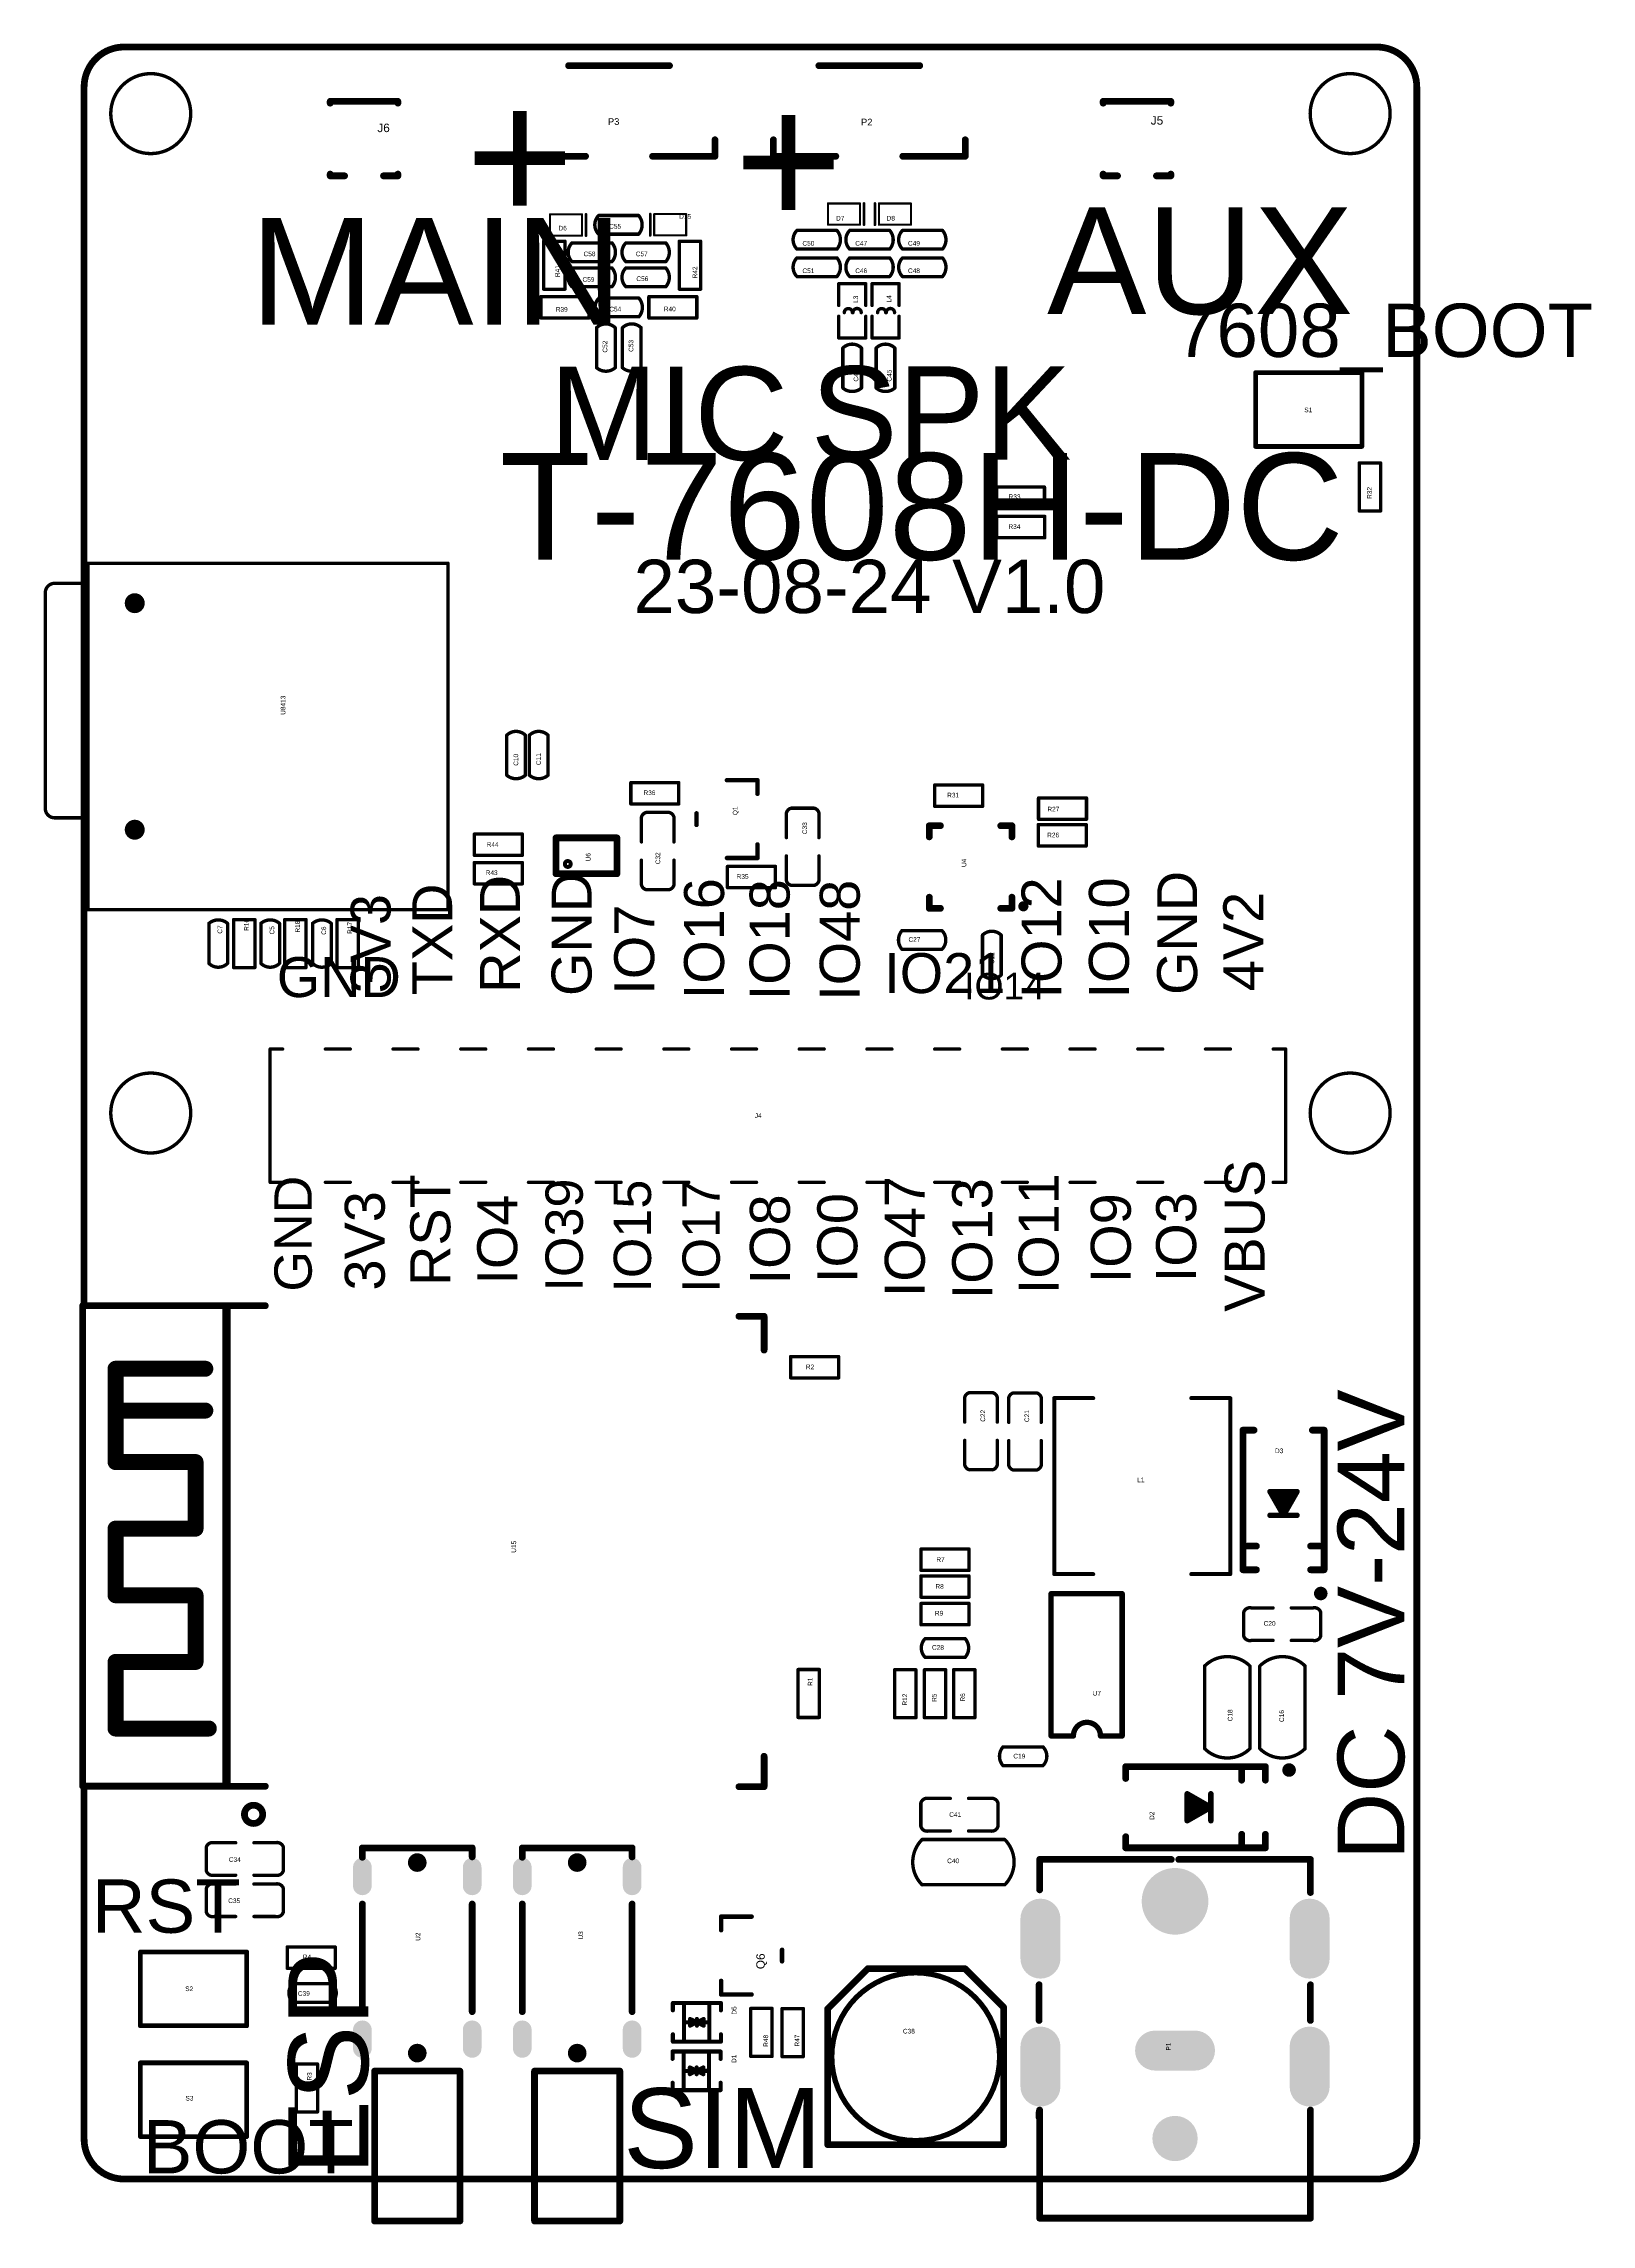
# Model space of a CAD drawing. Header units: millimetres. Extents: x -1.5 to 56.6, y -1.7 to 80.1.
import ezdxf

# ---------------------------------------------------------------- set-up
doc = ezdxf.new("R2010")
doc.units = ezdxf.units.MM
for name, color, linetype in [('KeepOutLayer', 6, 'Continuous'), ('MultiLayer', 9, 'Continuous'), ('PadHoleLayer', 156, 'Continuous'), ('TopOverlay', 2, 'Continuous')]:
    doc.layers.add(name, color=color, linetype=linetype)
doc.styles.add('Arial', font='arial.ttf', dxfattribs={"height": 0.2})

# ---------------------------------------------------------------- blocks, each defined once
blk = doc.blocks.new('NANO_SIM_1')
at = {"layer": 'MultiLayer'}
h = blk.add_hatch(color=9, dxfattribs=at)
edge = h.paths.add_edge_path()
edge.add_arc((-7.47, -12.85), 0.375, 0, 360)
h = blk.add_hatch(color=9, dxfattribs=at)
edge = h.paths.add_edge_path()
edge.add_arc((1.03, -12.85), 0.375, 0, 360)
at = {"layer": 'PadHoleLayer'}
h = blk.add_hatch(color=156, dxfattribs=at)
edge = h.paths.add_edge_path()
edge.add_arc((-7.47, -12.85), 0.375, 0, 360)
h = blk.add_hatch(color=156, dxfattribs=at)
edge = h.paths.add_edge_path()
edge.add_arc((1.03, -12.85), 0.375, 0, 360)
at = {"layer": 'TopOverlay', "const_width": 0.127}
for points in [[(-8.97, -14.6), (-8.97, -1.1)], [(4.03, -1.1), (-8.97, -1.1)], [(4.03, -14.6), (4.03, -1.1)], [(4.03, -14.6), (-8.97, -14.6)], [(0.584, -14.605), (-8.216, -14.605)], [(-8.216, -15.855), (-8.216, -14.605)], [(0.584, -15.855), (0.584, -14.605)], [(0.234, -16.205), (-7.866, -16.205)]]:
    blk.add_lwpolyline(points, dxfattribs=at)
at = {"layer": 'TopOverlay', "const_width": 0.0635}
for points in [[(-9.002, -1.1, 1), (-8.938, -1.1, 1)], [(-9.002, -1.1, 1), (-8.938, -1.1, 1)], [(3.998, -1.1, 1), (4.062, -1.1, 1)], [(3.998, -1.1, 1), (4.062, -1.1, 1)], [(-9.002, -14.6, 1), (-8.938, -14.6, 1)], [(-9.002, -14.6, 1), (-8.938, -14.6, 1)], [(-8.248, -14.605, 1), (-8.184, -14.605, 1)], [(-8.248, -14.605, 1), (-8.184, -14.605, 1)], [(0.552, -14.605, 1), (0.616, -14.605, 1)], [(0.552, -14.605, 1), (0.616, -14.605, 1)], [(3.998, -14.6, 1), (4.062, -14.6, 1)], [(3.998, -14.6, 1), (4.062, -14.6, 1)], [(-8.248, -15.855, 1), (-8.184, -15.855, 1)], [(-8.248, -15.855, 1), (-8.184, -15.855, 1)], [(-7.898, -16.205, 1), (-7.834, -16.205, 1)], [(-7.898, -16.205, 1), (-7.834, -16.205, 1)], [(0.202, -16.205, 1), (0.266, -16.205, 1)], [(0.202, -16.205, 1), (0.266, -16.205, 1)], [(0.552, -15.855, 1), (0.616, -15.855, 1)], [(0.552, -15.855, 1), (0.616, -15.855, 1)]]:
    blk.add_lwpolyline(points, format="xyb", close=True, dxfattribs=at)
at = {"layer": 'TopOverlay', "const_width": 0.127}
for points in [[(-7.866, -16.205, -0.414214), (-8.216, -15.855)], [(0.584, -15.855, -0.414214), (0.234, -16.205)]]:
    blk.add_lwpolyline(points, format="xyb", dxfattribs=at)
blk = doc.blocks.new('SOP8_TGSSECPW_3')
at = {"layer": 'TopOverlay', "const_width": 0.203}
for points in [[(1.524, 0.762), (1.524, -4.572)], [(2.337, 0.762), (1.524, 0.762)], [(4.191, 0.762), (3.353, 0.762)], [(4.191, 0.762), (4.191, -4.572)], [(4.191, -4.572), (1.524, -4.572)]]:
    blk.add_lwpolyline(points, dxfattribs=at)
at = {"layer": 'TopOverlay'}
for points, const_width in [([(1.473, 0.762, 1), (1.575, 0.762, 1)], 0.102), ([(1.473, 0.762, 1), (1.575, 0.762, 1)], 0.102), ([(2.286, 0.762, 1), (2.388, 0.762, 1)], 0.102), ([(2.287, 0.762, 1), (2.387, 0.762, 1)], 0.1), ([(3.302, 0.762, 1), (3.404, 0.762, 1)], 0.102), ([(3.303, 0.762, 1), (3.403, 0.762, 1)], 0.1), ([(4.14, 0.762, 1), (4.242, 0.762, 1)], 0.102), ([(4.14, 0.762, 1), (4.242, 0.762, 1)], 0.102), ([(1.473, -4.572, 1), (1.575, -4.572, 1)], 0.102), ([(1.473, -4.572, 1), (1.575, -4.572, 1)], 0.102), ([(4.14, -4.572, 1), (4.242, -4.572, 1)], 0.102), ([(4.14, -4.572, 1), (4.242, -4.572, 1)], 0.102)]:
    blk.add_lwpolyline(points, format="xyb", close=True, dxfattribs=dict(at, const_width=const_width))
at = {"layer": 'TopOverlay', "const_width": 0.2}
blk.add_lwpolyline([(3.353, 0.762, -1), (2.337, 0.762)], format="xyb", dxfattribs=at)
blk = doc.blocks.new('SOT_363_4')
at = {"layer": 'TopOverlay'}
for points, const_width in [([(0, 1.981), (0, 0.635)], 0.254), ([(2.286, 1.981), (0, 1.981)], 0.254), ([(0.023, 1.905), (0.023, 0.767)], 0.15), ([(2.286, 1.981), (2.286, 0.635)], 0.254), ([(2.286, 0.635), (0, 0.635)], 0.254)]:
    blk.add_lwpolyline(points, dxfattribs=dict(at, const_width=const_width))
for points, const_width in [([(-0.064, 1.981, 1), (0.064, 1.981, 1)], 0.127), ([(-0.064, 1.981, 1), (0.064, 1.981, 1)], 0.127), ([(-0.014, 1.905, 1), (0.061, 1.905, 1)], 0.075), ([(1.953, 1.616, 1), (1.734, 1.616, 1)], 0.15), ([(1.696, 1.616, 1), (1.771, 1.616, 1)], 0.075), ([(1.916, 1.616, 1), (1.991, 1.616, 1)], 0.075), ([(2.223, 1.981, 1), (2.349, 1.981, 1)], 0.127), ([(2.223, 1.981, 1), (2.349, 1.981, 1)], 0.127), ([(-0.014, 0.767, 1), (0.061, 0.767, 1)], 0.075), ([(-0.064, 0.635, 1), (0.064, 0.635, 1)], 0.127), ([(-0.064, 0.635, 1), (0.064, 0.635, 1)], 0.127), ([(2.223, 0.635, 1), (2.349, 0.635, 1)], 0.127), ([(2.223, 0.635, 1), (2.349, 0.635, 1)], 0.127)]:
    blk.add_lwpolyline(points, format="xyb", close=True, dxfattribs=dict(at, const_width=const_width))
blk = doc.blocks.new('WQFN_20_L3_0_W3_0_P0_40_BL_EP_5')
at = {"layer": 'TopOverlay', "const_width": 0.254}
for points in [[(-1.55, 1.55), (-1.131, 1.55)], [(-1.55, 1.55), (-1.55, 1.131)], [(1.131, 1.55), (1.55, 1.55)], [(1.55, 1.55), (1.55, 1.131)], [(-1.55, -1.131), (-1.55, -1.55)], [(-1.55, -1.55), (-1.131, -1.55)], [(1.131, -1.55), (1.55, -1.55)], [(1.55, -1.131), (1.55, -1.55)]]:
    blk.add_lwpolyline(points, dxfattribs=at)
at = {"layer": 'TopOverlay'}
for points, const_width in [([(-1.614, 1.55, 1), (-1.487, 1.55, 1)], 0.127), ([(-1.614, 1.55, 1), (-1.487, 1.55, 1)], 0.127), ([(-1.195, 1.55, 1), (-1.068, 1.55, 1)], 0.127), ([(1.068, 1.55, 1), (1.195, 1.55, 1)], 0.127), ([(1.486, 1.55, 1), (1.613, 1.55, 1)], 0.127), ([(1.486, 1.55, 1), (1.613, 1.55, 1)], 0.127), ([(-1.614, 1.131, 1), (-1.487, 1.131, 1)], 0.127), ([(1.486, 1.131, 1), (1.613, 1.131, 1)], 0.127), ([(-1.614, -1.131, 1), (-1.487, -1.131, 1)], 0.127), ([(-1.614, -1.55, 1), (-1.487, -1.55, 1)], 0.127), ([(-1.614, -1.55, 1), (-1.487, -1.55, 1)], 0.127), ([(-1.195, -1.55, 1), (-1.068, -1.55, 1)], 0.127), ([(1.068, -1.55, 1), (1.195, -1.55, 1)], 0.127), ([(1.486, -1.131, 1), (1.613, -1.131, 1)], 0.127), ([(1.486, -1.55, 1), (1.613, -1.55, 1)], 0.127), ([(1.486, -1.55, 1), (1.613, -1.55, 1)], 0.127), ([(-1.382, -1.981, 1), (-1.565, -1.981, 1)], 0.2), ([(-1.615, -1.981, 1), (-1.515, -1.981, 1)], 0.1), ([(-1.432, -1.981, 1), (-1.332, -1.981, 1)], 0.1)]:
    blk.add_lwpolyline(points, format="xyb", close=True, dxfattribs=dict(at, const_width=const_width))
blk = doc.blocks.new('TYPEC_305_ACP16H458_6')
at = {"layer": 'MultiLayer'}
h = blk.add_hatch(color=9, dxfattribs=at)
edge = h.paths.add_edge_path()
edge.add_arc((-2.06, 2.7), 0.35, 180, 360)
edge.add_line((-1.71, 2.7), (-1.71, 3.4))
edge.add_arc((-2.06, 3.4), 0.35, 0, 180)
edge.add_line((-2.41, 3.4), (-2.41, 2.7))
h = blk.add_hatch(color=9, dxfattribs=at)
edge = h.paths.add_edge_path()
edge.add_arc((2.06, 2.7), 0.35, 180, 360)
edge.add_line((2.41, 2.7), (2.41, 3.4))
edge.add_arc((2.06, 3.4), 0.35, 0, 180)
edge.add_line((1.71, 3.4), (1.71, 2.7))
h = blk.add_hatch(color=9, dxfattribs=at)
edge = h.paths.add_edge_path()
edge.add_arc((-2.06, -3.4), 0.35, 180, 360)
edge.add_line((-1.71, -3.4), (-1.71, -2.7))
edge.add_arc((-2.06, -2.7), 0.35, 0, 180)
edge.add_line((-2.41, -2.7), (-2.41, -3.4))
h = blk.add_hatch(color=9, dxfattribs=at)
edge = h.paths.add_edge_path()
edge.add_arc((2.06, -3.4), 0.35, 180, 360)
edge.add_line((2.41, -3.4), (2.41, -2.7))
edge.add_arc((2.06, -2.7), 0.35, 0, 180)
edge.add_line((1.71, -2.7), (1.71, -3.4))
at = {"layer": 'PadHoleLayer'}
h = blk.add_hatch(color=156, dxfattribs=at)
edge = h.paths.add_edge_path()
edge.add_arc((-2.06, 2.7), 0.25, 180, 360)
edge.add_line((-1.81, 2.7), (-1.81, 3.4))
edge.add_arc((-2.06, 3.4), 0.25, 0, 180)
edge.add_line((-2.31, 3.4), (-2.31, 2.7))
h = blk.add_hatch(color=156, dxfattribs=at)
edge = h.paths.add_edge_path()
edge.add_arc((0, 3.575), 0.35, 0, 360)
h = blk.add_hatch(color=156, dxfattribs=at)
edge = h.paths.add_edge_path()
edge.add_arc((2.06, 2.7), 0.25, 180, 360)
edge.add_line((2.31, 2.7), (2.31, 3.4))
edge.add_arc((2.06, 3.4), 0.25, 0, 180)
edge.add_line((1.81, 3.4), (1.81, 2.7))
h = blk.add_hatch(color=156, dxfattribs=at)
edge = h.paths.add_edge_path()
edge.add_arc((-2.06, -3.4), 0.25, 180, 360)
edge.add_line((-1.81, -3.4), (-1.81, -2.7))
edge.add_arc((-2.06, -2.7), 0.25, 0, 180)
edge.add_line((-2.31, -2.7), (-2.31, -3.4))
h = blk.add_hatch(color=156, dxfattribs=at)
edge = h.paths.add_edge_path()
edge.add_arc((2.06, -3.4), 0.25, 180, 360)
edge.add_line((2.31, -3.4), (2.31, -2.7))
edge.add_arc((2.06, -2.7), 0.25, 0, 180)
edge.add_line((1.81, -2.7), (1.81, -3.4))
h = blk.add_hatch(color=156, dxfattribs=at)
edge = h.paths.add_edge_path()
edge.add_arc((0, -3.575), 0.35, 0, 360)
at = {"layer": 'TopOverlay', "const_width": 0.254}
for points in [[(-2.06, 4.125), (2.06, 4.125)], [(-2.06, 3.773), (-2.06, 4.125)], [(2.06, 3.788), (2.06, 4.125)], [(-2.06, -2.019), (-2.06, 2.019)], [(2.06, -2.019), (2.06, 2.019)], [(-1.6, -9.875), (-1.6, -4.25)], [(-1.59, -4.25), (1.6, -4.25)], [(1.6, -9.875), (1.6, -4.25)], [(-1.6, -9.875), (1.6, -9.875)]]:
    blk.add_lwpolyline(points, dxfattribs=at)
at = {"layer": 'TopOverlay', "const_width": 0.127}
for points in [[(-2.124, 4.125, 1), (-1.997, 4.125, 1)], [(-2.124, 4.125, 1), (-1.997, 4.125, 1)], [(1.997, 4.125, 1), (2.124, 4.125, 1)], [(1.997, 4.125, 1), (2.124, 4.125, 1)], [(-2.124, 3.773, 1), (-1.997, 3.773, 1)], [(1.997, 3.788, 1), (2.124, 3.788, 1)], [(-2.124, 2.019, 1), (-1.997, 2.019, 1)], [(1.997, 2.019, 1), (2.124, 2.019, 1)], [(-2.124, -2.019, 1), (-1.997, -2.019, 1)], [(1.997, -2.019, 1), (2.124, -2.019, 1)], [(-1.663, -4.25, 1), (-1.536, -4.25, 1)], [(-1.653, -4.25, 1), (-1.526, -4.25, 1)], [(1.536, -4.25, 1), (1.663, -4.25, 1)], [(1.536, -4.25, 1), (1.663, -4.25, 1)], [(-1.663, -9.875, 1), (-1.536, -9.875, 1)], [(-1.663, -9.875, 1), (-1.536, -9.875, 1)], [(1.536, -9.875, 1), (1.663, -9.875, 1)], [(1.536, -9.875, 1), (1.663, -9.875, 1)]]:
    blk.add_lwpolyline(points, format="xyb", close=True, dxfattribs=at)
blk = doc.blocks.new('TYPEC_305_ACP16H458_7')
at = {"layer": 'MultiLayer'}
h = blk.add_hatch(color=9, dxfattribs=at)
edge = h.paths.add_edge_path()
edge.add_arc((-2.06, 2.7), 0.35, 180, 360)
edge.add_line((-1.71, 2.7), (-1.71, 3.4))
edge.add_arc((-2.06, 3.4), 0.35, 0, 180)
edge.add_line((-2.41, 3.4), (-2.41, 2.7))
h = blk.add_hatch(color=9, dxfattribs=at)
edge = h.paths.add_edge_path()
edge.add_arc((2.06, 2.7), 0.35, 180, 360)
edge.add_line((2.41, 2.7), (2.41, 3.4))
edge.add_arc((2.06, 3.4), 0.35, 0, 180)
edge.add_line((1.71, 3.4), (1.71, 2.7))
h = blk.add_hatch(color=9, dxfattribs=at)
edge = h.paths.add_edge_path()
edge.add_arc((-2.06, -3.4), 0.35, 180, 360)
edge.add_line((-1.71, -3.4), (-1.71, -2.7))
edge.add_arc((-2.06, -2.7), 0.35, 0, 180)
edge.add_line((-2.41, -2.7), (-2.41, -3.4))
h = blk.add_hatch(color=9, dxfattribs=at)
edge = h.paths.add_edge_path()
edge.add_arc((2.06, -3.4), 0.35, 180, 360)
edge.add_line((2.41, -3.4), (2.41, -2.7))
edge.add_arc((2.06, -2.7), 0.35, 0, 180)
edge.add_line((1.71, -2.7), (1.71, -3.4))
at = {"layer": 'PadHoleLayer'}
h = blk.add_hatch(color=156, dxfattribs=at)
edge = h.paths.add_edge_path()
edge.add_arc((-2.06, 2.7), 0.25, 180, 360)
edge.add_line((-1.81, 2.7), (-1.81, 3.4))
edge.add_arc((-2.06, 3.4), 0.25, 0, 180)
edge.add_line((-2.31, 3.4), (-2.31, 2.7))
h = blk.add_hatch(color=156, dxfattribs=at)
edge = h.paths.add_edge_path()
edge.add_arc((0, 3.575), 0.35, 0, 360)
h = blk.add_hatch(color=156, dxfattribs=at)
edge = h.paths.add_edge_path()
edge.add_arc((2.06, 2.7), 0.25, 180, 360)
edge.add_line((2.31, 2.7), (2.31, 3.4))
edge.add_arc((2.06, 3.4), 0.25, 0, 180)
edge.add_line((1.81, 3.4), (1.81, 2.7))
h = blk.add_hatch(color=156, dxfattribs=at)
edge = h.paths.add_edge_path()
edge.add_arc((-2.06, -3.4), 0.25, 180, 360)
edge.add_line((-1.81, -3.4), (-1.81, -2.7))
edge.add_arc((-2.06, -2.7), 0.25, 0, 180)
edge.add_line((-2.31, -2.7), (-2.31, -3.4))
h = blk.add_hatch(color=156, dxfattribs=at)
edge = h.paths.add_edge_path()
edge.add_arc((2.06, -3.4), 0.25, 180, 360)
edge.add_line((2.31, -3.4), (2.31, -2.7))
edge.add_arc((2.06, -2.7), 0.25, 0, 180)
edge.add_line((1.81, -2.7), (1.81, -3.4))
h = blk.add_hatch(color=156, dxfattribs=at)
edge = h.paths.add_edge_path()
edge.add_arc((0, -3.575), 0.35, 0, 360)
at = {"layer": 'TopOverlay', "const_width": 0.254}
for points in [[(-2.06, 4.125), (2.06, 4.125)], [(-2.06, 3.773), (-2.06, 4.125)], [(2.06, 3.788), (2.06, 4.125)], [(-2.06, -2.019), (-2.06, 2.019)], [(2.06, -2.019), (2.06, 2.019)], [(-1.6, -9.875), (-1.6, -4.25)], [(-1.59, -4.25), (1.6, -4.25)], [(1.6, -9.875), (1.6, -4.25)], [(-1.6, -9.875), (1.6, -9.875)]]:
    blk.add_lwpolyline(points, dxfattribs=at)
at = {"layer": 'TopOverlay', "const_width": 0.127}
for points in [[(-2.124, 4.125, 1), (-1.997, 4.125, 1)], [(-2.124, 4.125, 1), (-1.997, 4.125, 1)], [(1.997, 4.125, 1), (2.124, 4.125, 1)], [(1.997, 4.125, 1), (2.124, 4.125, 1)], [(-2.124, 3.773, 1), (-1.997, 3.773, 1)], [(1.997, 3.788, 1), (2.124, 3.788, 1)], [(-2.124, 2.019, 1), (-1.997, 2.019, 1)], [(1.997, 2.019, 1), (2.124, 2.019, 1)], [(-2.124, -2.019, 1), (-1.997, -2.019, 1)], [(1.997, -2.019, 1), (2.124, -2.019, 1)], [(-1.663, -4.25, 1), (-1.536, -4.25, 1)], [(-1.653, -4.25, 1), (-1.526, -4.25, 1)], [(1.536, -4.25, 1), (1.663, -4.25, 1)], [(1.536, -4.25, 1), (1.663, -4.25, 1)], [(-1.663, -9.875, 1), (-1.536, -9.875, 1)], [(-1.663, -9.875, 1), (-1.536, -9.875, 1)], [(1.536, -9.875, 1), (1.663, -9.875, 1)], [(1.536, -9.875, 1), (1.663, -9.875, 1)]]:
    blk.add_lwpolyline(points, format="xyb", close=True, dxfattribs=at)
blk = doc.blocks.new('WIFIM_SMD_ESP32_S32MB_8')
at = {"layer": 'TopOverlay'}
for points, const_width in [([(-8.763, 16.42), (-8.763, 15.954)], 0.254), ([(-8.763, 16.42), (9.274, 16.42)], 0.254), ([(9.274, 16.42), (9.271, 15.954)], 0.254), ([(-8.763, 15.954), (-8.763, 9.571)], 0.254), ([(9.271, 15.954), (9.271, 9.571)], 0.254), ([(-6.596, 15.19), (-6.596, 11.69)], 0.6), ([(-6.596, 15.19), (-4.097, 15.189)], 0.6), ([(-4.097, 15.189), (-4.097, 12.189)], 0.6), ([(-1.595, 15.189), (-1.595, 12.189)], 0.6), ([(-1.595, 15.189), (0.904, 15.189)], 0.6), ([(0.904, 15.189), (0.904, 12.189)], 0.6), ([(3.403, 15.189), (3.403, 12.189)], 0.6), ([(3.403, 15.189), (6.904, 15.189)], 0.6), ([(5.334, 15.189), (5.334, 11.822)], 0.6), ([(6.904, 15.189), (6.904, 11.822)], 0.6), ([(-4.097, 12.189), (-1.595, 12.189)], 0.6), ([(0.904, 12.189), (3.403, 12.189)], 0.6), ([(-8.763, 11.054), (9.271, 11.054)], 0.254), ([(-8.78, -8.198), (-8.78, -9.143)], 0.254), ([(8.873, -8.198), (8.873, -9.143)], 0.254), ([(-8.78, -9.143), (-7.637, -9.143)], 0.254), ([(7.603, -9.143), (8.873, -9.143)], 0.254)]:
    blk.add_lwpolyline(points, dxfattribs=dict(at, const_width=const_width))
for points, const_width in [([(-8.827, 16.42, 1), (-8.7, 16.42, 1)], 0.127), ([(-8.827, 16.42, 1), (-8.7, 16.42, 1)], 0.127), ([(9.21, 16.42, 1), (9.337, 16.42, 1)], 0.127), ([(9.21, 16.42, 1), (9.337, 16.42, 1)], 0.127), ([(-8.827, 15.954, 1), (-8.7, 15.954, 1)], 0.127), ([(-8.827, 15.954, 1), (-8.7, 15.954, 1)], 0.127), ([(9.207, 15.954, 1), (9.334, 15.954, 1)], 0.127), ([(9.207, 15.954, 1), (9.334, 15.954, 1)], 0.127), ([(-6.746, 15.19, 1), (-6.446, 15.19, 1)], 0.3), ([(-6.746, 15.19, 1), (-6.446, 15.19, 1)], 0.3), ([(-4.247, 15.189, 1), (-3.947, 15.189, 1)], 0.3), ([(-4.247, 15.189, 1), (-3.947, 15.189, 1)], 0.3), ([(-1.745, 15.189, 1), (-1.445, 15.189, 1)], 0.3), ([(-1.745, 15.189, 1), (-1.445, 15.189, 1)], 0.3), ([(0.754, 15.189, 1), (1.054, 15.189, 1)], 0.3), ([(0.754, 15.189, 1), (1.054, 15.189, 1)], 0.3), ([(3.253, 15.189, 1), (3.553, 15.189, 1)], 0.3), ([(3.253, 15.189, 1), (3.553, 15.189, 1)], 0.3), ([(5.184, 15.189, 1), (5.484, 15.189, 1)], 0.3), ([(6.754, 15.189, 1), (7.054, 15.189, 1)], 0.3), ([(6.754, 15.189, 1), (7.054, 15.189, 1)], 0.3), ([(-4.247, 12.189, 1), (-3.947, 12.189, 1)], 0.3), ([(-4.247, 12.189, 1), (-3.947, 12.189, 1)], 0.3), ([(-1.745, 12.189, 1), (-1.445, 12.189, 1)], 0.3), ([(-1.745, 12.189, 1), (-1.445, 12.189, 1)], 0.3), ([(0.754, 12.189, 1), (1.054, 12.189, 1)], 0.3), ([(0.754, 12.189, 1), (1.054, 12.189, 1)], 0.3), ([(3.253, 12.189, 1), (3.553, 12.189, 1)], 0.3), ([(3.253, 12.189, 1), (3.553, 12.189, 1)], 0.3), ([(-6.746, 11.69, 1), (-6.446, 11.69, 1)], 0.3), ([(5.184, 11.822, 1), (5.484, 11.822, 1)], 0.3), ([(6.754, 11.822, 1), (7.054, 11.822, 1)], 0.3), ([(-8.826, 11.054, 1), (-8.7, 11.054, 1)], 0.127), ([(9.207, 11.054, 1), (9.334, 11.054, 1)], 0.127), ([(-9.474, 10.012, 1), (-10.158, 10.012, 1)], 0.254), ([(-10.222, 10.012, 1), (-10.095, 10.012, 1)], 0.127), ([(-9.537, 10.012, 1), (-9.41, 10.012, 1)], 0.127), ([(-8.827, 9.571, 1), (-8.7, 9.571, 1)], 0.127), ([(9.207, 9.571, 1), (9.334, 9.571, 1)], 0.127), ([(-8.843, -8.198, 1), (-8.716, -8.198, 1)], 0.127), ([(8.81, -8.198, 1), (8.937, -8.198, 1)], 0.127), ([(-8.843, -9.143, 1), (-8.716, -9.143, 1)], 0.127), ([(-8.843, -9.143, 1), (-8.716, -9.143, 1)], 0.127), ([(-7.7, -9.143, 1), (-7.573, -9.143, 1)], 0.127), ([(7.54, -9.143, 1), (7.667, -9.143, 1)], 0.127), ([(8.81, -9.143, 1), (8.937, -9.143, 1)], 0.127), ([(8.81, -9.143, 1), (8.937, -9.143, 1)], 0.127)]:
    blk.add_lwpolyline(points, format="xyb", close=True, dxfattribs=dict(at, const_width=const_width))
blk = doc.blocks.new('KEY_4PIN_23')
at = {"layer": 'TopOverlay', "const_width": 0.1778}
for points in [[(3.9878, 0.2794), (0, 0.2794)], [(0, 0.2794), (0, -2.4892)], [(3.9878, 0.2794), (3.9878, -2.4892)], [(3.9878, -2.4892), (0, -2.4892)]]:
    blk.add_lwpolyline(points, dxfattribs=at)
at = {"layer": 'TopOverlay', "const_width": 0.0889}
for points in [[(-0.04445, 0.2794, 1), (0.04445, 0.2794, 1)], [(-0.04445, 0.2794, 1), (0.04445, 0.2794, 1)], [(3.94335, 0.2794, 1), (4.03225, 0.2794, 1)], [(3.94335, 0.2794, 1), (4.03225, 0.2794, 1)], [(-0.04445, -2.4892, 1), (0.04445, -2.4892, 1)], [(-0.04445, -2.4892, 1), (0.04445, -2.4892, 1)], [(3.94335, -2.4892, 1), (4.03225, -2.4892, 1)], [(3.94335, -2.4892, 1), (4.03225, -2.4892, 1)]]:
    blk.add_lwpolyline(points, format="xyb", close=True, dxfattribs=at)
blk = doc.blocks.new('KEY_4PIN_24')
at = {"layer": 'TopOverlay', "const_width": 0.1778}
for points in [[(3.9878, 0.2794), (0, 0.2794)], [(0, 0.2794), (0, -2.4892)], [(3.9878, 0.2794), (3.9878, -2.4892)], [(3.9878, -2.4892), (0, -2.4892)]]:
    blk.add_lwpolyline(points, dxfattribs=at)
at = {"layer": 'TopOverlay', "const_width": 0.0889}
for points in [[(-0.04445, 0.2794, 1), (0.04445, 0.2794, 1)], [(-0.04445, 0.2794, 1), (0.04445, 0.2794, 1)], [(3.94335, 0.2794, 1), (4.03225, 0.2794, 1)], [(3.94335, 0.2794, 1), (4.03225, 0.2794, 1)], [(-0.04445, -2.4892, 1), (0.04445, -2.4892, 1)], [(-0.04445, -2.4892, 1), (0.04445, -2.4892, 1)], [(3.94335, -2.4892, 1), (4.03225, -2.4892, 1)], [(3.94335, -2.4892, 1), (4.03225, -2.4892, 1)]]:
    blk.add_lwpolyline(points, format="xyb", close=True, dxfattribs=at)
blk = doc.blocks.new('KEY_4PIN_25')
at = {"layer": 'TopOverlay', "const_width": 0.1778}
for points in [[(3.9878, 0.2794), (0, 0.2794)], [(0, 0.2794), (0, -2.4892)], [(3.9878, 0.2794), (3.9878, -2.4892)], [(3.9878, -2.4892), (0, -2.4892)]]:
    blk.add_lwpolyline(points, dxfattribs=at)
at = {"layer": 'TopOverlay', "const_width": 0.0889}
for points in [[(-0.04445, 0.2794, 1), (0.04445, 0.2794, 1)], [(-0.04445, 0.2794, 1), (0.04445, 0.2794, 1)], [(3.94335, 0.2794, 1), (4.03225, 0.2794, 1)], [(3.94335, 0.2794, 1), (4.03225, 0.2794, 1)], [(-0.04445, -2.4892, 1), (0.04445, -2.4892, 1)], [(-0.04445, -2.4892, 1), (0.04445, -2.4892, 1)], [(3.94335, -2.4892, 1), (4.03225, -2.4892, 1)], [(3.94335, -2.4892, 1), (4.03225, -2.4892, 1)]]:
    blk.add_lwpolyline(points, format="xyb", close=True, dxfattribs=at)
blk = doc.blocks.new('R0402_26')
at = {"layer": 'TopOverlay', "const_width": 0.127}
for points in [[(-0.898, -0.392), (-0.898, 0.408)], [(-0.898, 0.408), (0.902, 0.408)], [(0.902, -0.392), (0.902, 0.408)], [(-0.898, -0.392), (0.902, -0.392)]]:
    blk.add_lwpolyline(points, dxfattribs=at)
at = {"layer": 'TopOverlay', "const_width": 0.0635}
for points in [[(-0.93, 0.408, 1), (-0.867, 0.408, 1)], [(-0.93, 0.408, 1), (-0.867, 0.408, 1)], [(0.87, 0.408, 1), (0.933, 0.408, 1)], [(0.87, 0.408, 1), (0.933, 0.408, 1)], [(-0.93, -0.392, 1), (-0.867, -0.392, 1)], [(-0.93, -0.392, 1), (-0.867, -0.392, 1)], [(0.87, -0.392, 1), (0.933, -0.392, 1)], [(0.87, -0.392, 1), (0.933, -0.392, 1)]]:
    blk.add_lwpolyline(points, format="xyb", close=True, dxfattribs=at)
blk = doc.blocks.new('R0402_27')
at = {"layer": 'TopOverlay', "const_width": 0.127}
for points in [[(-0.898, 0.408), (-0.898, -0.392)], [(0.902, 0.408), (-0.898, 0.408)], [(0.902, 0.408), (0.902, -0.392)], [(0.902, -0.392), (-0.898, -0.392)]]:
    blk.add_lwpolyline(points, dxfattribs=at)
at = {"layer": 'TopOverlay', "const_width": 0.0635}
for points in [[(-0.93, 0.408, 1), (-0.867, 0.408, 1)], [(-0.93, 0.408, 1), (-0.867, 0.408, 1)], [(0.87, 0.408, 1), (0.933, 0.408, 1)], [(0.87, 0.408, 1), (0.933, 0.408, 1)], [(-0.93, -0.392, 1), (-0.867, -0.392, 1)], [(-0.93, -0.392, 1), (-0.867, -0.392, 1)], [(0.87, -0.392, 1), (0.933, -0.392, 1)], [(0.87, -0.392, 1), (0.933, -0.392, 1)]]:
    blk.add_lwpolyline(points, format="xyb", close=True, dxfattribs=at)
blk = doc.blocks.new('R0402_28')
at = {"layer": 'TopOverlay', "const_width": 0.127}
for points in [[(-0.898, -0.392), (-0.898, 0.408)], [(-0.898, 0.408), (0.902, 0.408)], [(0.902, -0.392), (0.902, 0.408)], [(-0.898, -0.392), (0.902, -0.392)]]:
    blk.add_lwpolyline(points, dxfattribs=at)
at = {"layer": 'TopOverlay', "const_width": 0.0635}
for points in [[(-0.93, 0.408, 1), (-0.867, 0.408, 1)], [(-0.93, 0.408, 1), (-0.867, 0.408, 1)], [(0.87, 0.408, 1), (0.933, 0.408, 1)], [(0.87, 0.408, 1), (0.933, 0.408, 1)], [(-0.93, -0.392, 1), (-0.867, -0.392, 1)], [(-0.93, -0.392, 1), (-0.867, -0.392, 1)], [(0.87, -0.392, 1), (0.933, -0.392, 1)], [(0.87, -0.392, 1), (0.933, -0.392, 1)]]:
    blk.add_lwpolyline(points, format="xyb", close=True, dxfattribs=at)
blk = doc.blocks.new('R0402_29')
at = {"layer": 'TopOverlay', "const_width": 0.127}
for points in [[(-0.898, 0.408), (-0.898, -0.392)], [(-0.898, 0.408), (0.902, 0.408)], [(0.902, 0.408), (0.902, -0.392)], [(-0.898, -0.392), (0.902, -0.392)]]:
    blk.add_lwpolyline(points, dxfattribs=at)
at = {"layer": 'TopOverlay', "const_width": 0.0635}
for points in [[(-0.93, 0.408, 1), (-0.867, 0.408, 1)], [(-0.93, 0.408, 1), (-0.867, 0.408, 1)], [(0.87, 0.408, 1), (0.933, 0.408, 1)], [(0.87, 0.408, 1), (0.933, 0.408, 1)], [(-0.93, -0.392, 1), (-0.867, -0.392, 1)], [(-0.93, -0.392, 1), (-0.867, -0.392, 1)], [(0.87, -0.392, 1), (0.933, -0.392, 1)], [(0.87, -0.392, 1), (0.933, -0.392, 1)]]:
    blk.add_lwpolyline(points, format="xyb", close=True, dxfattribs=at)
blk = doc.blocks.new('R0402_30')
at = {"layer": 'TopOverlay', "const_width": 0.127}
for points in [[(-0.898, -0.392), (-0.898, 0.408)], [(0.902, 0.408), (-0.898, 0.408)], [(0.902, -0.392), (0.902, 0.408)], [(0.902, -0.392), (-0.898, -0.392)]]:
    blk.add_lwpolyline(points, dxfattribs=at)
at = {"layer": 'TopOverlay', "const_width": 0.0635}
for points in [[(-0.93, 0.408, 1), (-0.867, 0.408, 1)], [(-0.93, 0.408, 1), (-0.867, 0.408, 1)], [(0.87, 0.408, 1), (0.933, 0.408, 1)], [(0.87, 0.408, 1), (0.933, 0.408, 1)], [(-0.93, -0.392, 1), (-0.867, -0.392, 1)], [(-0.93, -0.392, 1), (-0.867, -0.392, 1)], [(0.87, -0.392, 1), (0.933, -0.392, 1)], [(0.87, -0.392, 1), (0.933, -0.392, 1)]]:
    blk.add_lwpolyline(points, format="xyb", close=True, dxfattribs=at)
blk = doc.blocks.new('R0402_31')
at = {"layer": 'TopOverlay', "const_width": 0.127}
for points in [[(-0.898, -0.392), (-0.898, 0.408)], [(0.902, 0.408), (-0.898, 0.408)], [(0.902, -0.392), (0.902, 0.408)], [(0.902, -0.392), (-0.898, -0.392)]]:
    blk.add_lwpolyline(points, dxfattribs=at)
at = {"layer": 'TopOverlay', "const_width": 0.0635}
for points in [[(-0.93, 0.408, 1), (-0.867, 0.408, 1)], [(-0.93, 0.408, 1), (-0.867, 0.408, 1)], [(0.87, 0.408, 1), (0.933, 0.408, 1)], [(0.87, 0.408, 1), (0.933, 0.408, 1)], [(-0.93, -0.392, 1), (-0.867, -0.392, 1)], [(-0.93, -0.392, 1), (-0.867, -0.392, 1)], [(0.87, -0.392, 1), (0.933, -0.392, 1)], [(0.87, -0.392, 1), (0.933, -0.392, 1)]]:
    blk.add_lwpolyline(points, format="xyb", close=True, dxfattribs=at)
blk = doc.blocks.new('R0402_32')
at = {"layer": 'TopOverlay', "const_width": 0.127}
for points in [[(-0.898, 0.408), (-0.898, -0.392)], [(-0.898, 0.408), (0.902, 0.408)], [(0.902, 0.408), (0.902, -0.392)], [(-0.898, -0.392), (0.902, -0.392)]]:
    blk.add_lwpolyline(points, dxfattribs=at)
at = {"layer": 'TopOverlay', "const_width": 0.0635}
for points in [[(-0.93, 0.408, 1), (-0.867, 0.408, 1)], [(-0.93, 0.408, 1), (-0.867, 0.408, 1)], [(0.87, 0.408, 1), (0.933, 0.408, 1)], [(0.87, 0.408, 1), (0.933, 0.408, 1)], [(-0.93, -0.392, 1), (-0.867, -0.392, 1)], [(-0.93, -0.392, 1), (-0.867, -0.392, 1)], [(0.87, -0.392, 1), (0.933, -0.392, 1)], [(0.87, -0.392, 1), (0.933, -0.392, 1)]]:
    blk.add_lwpolyline(points, format="xyb", close=True, dxfattribs=at)
blk = doc.blocks.new('R0402_35')
at = {"layer": 'TopOverlay', "const_width": 0.127}
for points in [[(-0.898, -0.392), (-0.898, 0.408)], [(-0.898, 0.408), (0.902, 0.408)], [(0.902, -0.392), (0.902, 0.408)], [(-0.898, -0.392), (0.902, -0.392)]]:
    blk.add_lwpolyline(points, dxfattribs=at)
at = {"layer": 'TopOverlay', "const_width": 0.0635}
for points in [[(-0.93, 0.408, 1), (-0.867, 0.408, 1)], [(-0.93, 0.408, 1), (-0.867, 0.408, 1)], [(0.87, 0.408, 1), (0.933, 0.408, 1)], [(0.87, 0.408, 1), (0.933, 0.408, 1)], [(-0.93, -0.392, 1), (-0.867, -0.392, 1)], [(-0.93, -0.392, 1), (-0.867, -0.392, 1)], [(0.87, -0.392, 1), (0.933, -0.392, 1)], [(0.87, -0.392, 1), (0.933, -0.392, 1)]]:
    blk.add_lwpolyline(points, format="xyb", close=True, dxfattribs=at)
blk = doc.blocks.new('R0402_36')
at = {"layer": 'TopOverlay', "const_width": 0.127}
for points in [[(-0.898, -0.392), (-0.898, 0.408)], [(-0.898, 0.408), (0.902, 0.408)], [(0.902, -0.392), (0.902, 0.408)], [(-0.898, -0.392), (0.902, -0.392)]]:
    blk.add_lwpolyline(points, dxfattribs=at)
at = {"layer": 'TopOverlay', "const_width": 0.0635}
for points in [[(-0.93, 0.408, 1), (-0.867, 0.408, 1)], [(-0.93, 0.408, 1), (-0.867, 0.408, 1)], [(0.87, 0.408, 1), (0.933, 0.408, 1)], [(0.87, 0.408, 1), (0.933, 0.408, 1)], [(-0.93, -0.392, 1), (-0.867, -0.392, 1)], [(-0.93, -0.392, 1), (-0.867, -0.392, 1)], [(0.87, -0.392, 1), (0.933, -0.392, 1)], [(0.87, -0.392, 1), (0.933, -0.392, 1)]]:
    blk.add_lwpolyline(points, format="xyb", close=True, dxfattribs=at)
blk = doc.blocks.new('R0402_37')
at = {"layer": 'TopOverlay', "const_width": 0.127}
for points in [[(-0.898, 0.408), (-0.898, -0.392)], [(-0.898, 0.408), (0.902, 0.408)], [(0.902, 0.408), (0.902, -0.392)], [(-0.898, -0.392), (0.902, -0.392)]]:
    blk.add_lwpolyline(points, dxfattribs=at)
at = {"layer": 'TopOverlay', "const_width": 0.0635}
for points in [[(-0.93, 0.408, 1), (-0.867, 0.408, 1)], [(-0.93, 0.408, 1), (-0.867, 0.408, 1)], [(0.87, 0.408, 1), (0.933, 0.408, 1)], [(0.87, 0.408, 1), (0.933, 0.408, 1)], [(-0.93, -0.392, 1), (-0.867, -0.392, 1)], [(-0.93, -0.392, 1), (-0.867, -0.392, 1)], [(0.87, -0.392, 1), (0.933, -0.392, 1)], [(0.87, -0.392, 1), (0.933, -0.392, 1)]]:
    blk.add_lwpolyline(points, format="xyb", close=True, dxfattribs=at)
blk = doc.blocks.new('R0402_38')
at = {"layer": 'TopOverlay', "const_width": 0.127}
for points in [[(-0.898, 0.408), (-0.898, -0.392)], [(-0.898, 0.408), (0.902, 0.408)], [(0.902, 0.408), (0.902, -0.392)], [(-0.898, -0.392), (0.902, -0.392)]]:
    blk.add_lwpolyline(points, dxfattribs=at)
at = {"layer": 'TopOverlay', "const_width": 0.0635}
for points in [[(-0.93, 0.408, 1), (-0.867, 0.408, 1)], [(-0.93, 0.408, 1), (-0.867, 0.408, 1)], [(0.87, 0.408, 1), (0.933, 0.408, 1)], [(0.87, 0.408, 1), (0.933, 0.408, 1)], [(-0.93, -0.392, 1), (-0.867, -0.392, 1)], [(-0.93, -0.392, 1), (-0.867, -0.392, 1)], [(0.87, -0.392, 1), (0.933, -0.392, 1)], [(0.87, -0.392, 1), (0.933, -0.392, 1)]]:
    blk.add_lwpolyline(points, format="xyb", close=True, dxfattribs=at)
blk = doc.blocks.new('R0402_39')
at = {"layer": 'TopOverlay', "const_width": 0.127}
for points in [[(-0.898, 0.408), (-0.898, -0.392)], [(0.902, 0.408), (-0.898, 0.408)], [(0.902, 0.408), (0.902, -0.392)], [(0.902, -0.392), (-0.898, -0.392)]]:
    blk.add_lwpolyline(points, dxfattribs=at)
at = {"layer": 'TopOverlay', "const_width": 0.0635}
for points in [[(-0.93, 0.408, 1), (-0.867, 0.408, 1)], [(-0.93, 0.408, 1), (-0.867, 0.408, 1)], [(0.87, 0.408, 1), (0.933, 0.408, 1)], [(0.87, 0.408, 1), (0.933, 0.408, 1)], [(-0.93, -0.392, 1), (-0.867, -0.392, 1)], [(-0.93, -0.392, 1), (-0.867, -0.392, 1)], [(0.87, -0.392, 1), (0.933, -0.392, 1)], [(0.87, -0.392, 1), (0.933, -0.392, 1)]]:
    blk.add_lwpolyline(points, format="xyb", close=True, dxfattribs=at)
blk = doc.blocks.new('R0402_40')
at = {"layer": 'TopOverlay', "const_width": 0.127}
for points in [[(-0.898, -0.392), (-0.898, 0.408)], [(-0.898, 0.408), (0.902, 0.408)], [(0.902, -0.392), (0.902, 0.408)], [(-0.898, -0.392), (0.902, -0.392)]]:
    blk.add_lwpolyline(points, dxfattribs=at)
at = {"layer": 'TopOverlay', "const_width": 0.0635}
for points in [[(-0.93, 0.408, 1), (-0.867, 0.408, 1)], [(-0.93, 0.408, 1), (-0.867, 0.408, 1)], [(0.87, 0.408, 1), (0.933, 0.408, 1)], [(0.87, 0.408, 1), (0.933, 0.408, 1)], [(-0.93, -0.392, 1), (-0.867, -0.392, 1)], [(-0.93, -0.392, 1), (-0.867, -0.392, 1)], [(0.87, -0.392, 1), (0.933, -0.392, 1)], [(0.87, -0.392, 1), (0.933, -0.392, 1)]]:
    blk.add_lwpolyline(points, format="xyb", close=True, dxfattribs=at)
blk = doc.blocks.new('R0402_41')
at = {"layer": 'TopOverlay', "const_width": 0.127}
for points in [[(-0.898, 0.408), (-0.898, -0.392)], [(0.902, 0.408), (-0.898, 0.408)], [(0.902, 0.408), (0.902, -0.392)], [(0.902, -0.392), (-0.898, -0.392)]]:
    blk.add_lwpolyline(points, dxfattribs=at)
at = {"layer": 'TopOverlay', "const_width": 0.0635}
for points in [[(-0.93, 0.408, 1), (-0.867, 0.408, 1)], [(-0.93, 0.408, 1), (-0.867, 0.408, 1)], [(0.87, 0.408, 1), (0.933, 0.408, 1)], [(0.87, 0.408, 1), (0.933, 0.408, 1)], [(-0.93, -0.392, 1), (-0.867, -0.392, 1)], [(-0.93, -0.392, 1), (-0.867, -0.392, 1)], [(0.87, -0.392, 1), (0.933, -0.392, 1)], [(0.87, -0.392, 1), (0.933, -0.392, 1)]]:
    blk.add_lwpolyline(points, format="xyb", close=True, dxfattribs=at)
blk = doc.blocks.new('R0402_44')
at = {"layer": 'TopOverlay', "const_width": 0.127}
for points in [[(-0.898, -0.392), (-0.898, 0.408)], [(-0.898, 0.408), (0.902, 0.408)], [(0.902, -0.392), (0.902, 0.408)], [(-0.898, -0.392), (0.902, -0.392)]]:
    blk.add_lwpolyline(points, dxfattribs=at)
at = {"layer": 'TopOverlay', "const_width": 0.0635}
for points in [[(-0.93, 0.408, 1), (-0.867, 0.408, 1)], [(-0.93, 0.408, 1), (-0.867, 0.408, 1)], [(0.87, 0.408, 1), (0.933, 0.408, 1)], [(0.87, 0.408, 1), (0.933, 0.408, 1)], [(-0.93, -0.392, 1), (-0.867, -0.392, 1)], [(-0.93, -0.392, 1), (-0.867, -0.392, 1)], [(0.87, -0.392, 1), (0.933, -0.392, 1)], [(0.87, -0.392, 1), (0.933, -0.392, 1)]]:
    blk.add_lwpolyline(points, format="xyb", close=True, dxfattribs=at)
blk = doc.blocks.new('R0402_45')
at = {"layer": 'TopOverlay', "const_width": 0.127}
for points in [[(-0.898, 0.408), (-0.898, -0.392)], [(0.902, 0.408), (-0.898, 0.408)], [(0.902, 0.408), (0.902, -0.392)], [(0.902, -0.392), (-0.898, -0.392)]]:
    blk.add_lwpolyline(points, dxfattribs=at)
at = {"layer": 'TopOverlay', "const_width": 0.0635}
for points in [[(-0.93, 0.408, 1), (-0.867, 0.408, 1)], [(-0.93, 0.408, 1), (-0.867, 0.408, 1)], [(0.87, 0.408, 1), (0.933, 0.408, 1)], [(0.87, 0.408, 1), (0.933, 0.408, 1)], [(-0.93, -0.392, 1), (-0.867, -0.392, 1)], [(-0.93, -0.392, 1), (-0.867, -0.392, 1)], [(0.87, -0.392, 1), (0.933, -0.392, 1)], [(0.87, -0.392, 1), (0.933, -0.392, 1)]]:
    blk.add_lwpolyline(points, format="xyb", close=True, dxfattribs=at)
blk = doc.blocks.new('R0402_46')
at = {"layer": 'TopOverlay', "const_width": 0.127}
for points in [[(-0.898, -0.392), (-0.898, 0.408)], [(-0.898, 0.408), (0.902, 0.408)], [(0.902, -0.392), (0.902, 0.408)], [(-0.898, -0.392), (0.902, -0.392)]]:
    blk.add_lwpolyline(points, dxfattribs=at)
at = {"layer": 'TopOverlay', "const_width": 0.0635}
for points in [[(-0.93, 0.408, 1), (-0.867, 0.408, 1)], [(-0.93, 0.408, 1), (-0.867, 0.408, 1)], [(0.87, 0.408, 1), (0.933, 0.408, 1)], [(0.87, 0.408, 1), (0.933, 0.408, 1)], [(-0.93, -0.392, 1), (-0.867, -0.392, 1)], [(-0.93, -0.392, 1), (-0.867, -0.392, 1)], [(0.87, -0.392, 1), (0.933, -0.392, 1)], [(0.87, -0.392, 1), (0.933, -0.392, 1)]]:
    blk.add_lwpolyline(points, format="xyb", close=True, dxfattribs=at)
blk = doc.blocks.new('R0402_47')
at = {"layer": 'TopOverlay', "const_width": 0.127}
for points in [[(-0.898, -0.392), (-0.898, 0.408)], [(-0.898, 0.408), (0.902, 0.408)], [(0.902, -0.392), (0.902, 0.408)], [(-0.898, -0.392), (0.902, -0.392)]]:
    blk.add_lwpolyline(points, dxfattribs=at)
at = {"layer": 'TopOverlay', "const_width": 0.0635}
for points in [[(-0.93, 0.408, 1), (-0.867, 0.408, 1)], [(-0.93, 0.408, 1), (-0.867, 0.408, 1)], [(0.87, 0.408, 1), (0.933, 0.408, 1)], [(0.87, 0.408, 1), (0.933, 0.408, 1)], [(-0.93, -0.392, 1), (-0.867, -0.392, 1)], [(-0.93, -0.392, 1), (-0.867, -0.392, 1)], [(0.87, -0.392, 1), (0.933, -0.392, 1)], [(0.87, -0.392, 1), (0.933, -0.392, 1)]]:
    blk.add_lwpolyline(points, format="xyb", close=True, dxfattribs=at)
blk = doc.blocks.new('R0402_48')
at = {"layer": 'TopOverlay', "const_width": 0.127}
for points in [[(-0.898, 0.408), (-0.898, -0.392)], [(-0.898, 0.408), (0.902, 0.408)], [(0.902, 0.408), (0.902, -0.392)], [(-0.898, -0.392), (0.902, -0.392)]]:
    blk.add_lwpolyline(points, dxfattribs=at)
at = {"layer": 'TopOverlay', "const_width": 0.0635}
for points in [[(-0.93, 0.408, 1), (-0.867, 0.408, 1)], [(-0.93, 0.408, 1), (-0.867, 0.408, 1)], [(0.87, 0.408, 1), (0.933, 0.408, 1)], [(0.87, 0.408, 1), (0.933, 0.408, 1)], [(-0.93, -0.392, 1), (-0.867, -0.392, 1)], [(-0.93, -0.392, 1), (-0.867, -0.392, 1)], [(0.87, -0.392, 1), (0.933, -0.392, 1)], [(0.87, -0.392, 1), (0.933, -0.392, 1)]]:
    blk.add_lwpolyline(points, format="xyb", close=True, dxfattribs=at)
blk = doc.blocks.new('R0402_49')
at = {"layer": 'TopOverlay', "const_width": 0.127}
for points in [[(-0.898, -0.392), (-0.898, 0.408)], [(-0.898, 0.408), (0.902, 0.408)], [(0.902, -0.392), (0.902, 0.408)], [(-0.898, -0.392), (0.902, -0.392)]]:
    blk.add_lwpolyline(points, dxfattribs=at)
at = {"layer": 'TopOverlay', "const_width": 0.0635}
for points in [[(-0.93, 0.408, 1), (-0.867, 0.408, 1)], [(-0.93, 0.408, 1), (-0.867, 0.408, 1)], [(0.87, 0.408, 1), (0.933, 0.408, 1)], [(0.87, 0.408, 1), (0.933, 0.408, 1)], [(-0.93, -0.392, 1), (-0.867, -0.392, 1)], [(-0.93, -0.392, 1), (-0.867, -0.392, 1)], [(0.87, -0.392, 1), (0.933, -0.392, 1)], [(0.87, -0.392, 1), (0.933, -0.392, 1)]]:
    blk.add_lwpolyline(points, format="xyb", close=True, dxfattribs=at)
blk = doc.blocks.new('R0402_51')
at = {"layer": 'TopOverlay', "const_width": 0.127}
for points in [[(-0.898, -0.392), (-0.898, 0.408)], [(0.902, 0.408), (-0.898, 0.408)], [(0.902, -0.392), (0.902, 0.408)], [(0.902, -0.392), (-0.898, -0.392)]]:
    blk.add_lwpolyline(points, dxfattribs=at)
at = {"layer": 'TopOverlay', "const_width": 0.0635}
for points in [[(-0.93, 0.408, 1), (-0.867, 0.408, 1)], [(-0.93, 0.408, 1), (-0.867, 0.408, 1)], [(0.87, 0.408, 1), (0.933, 0.408, 1)], [(0.87, 0.408, 1), (0.933, 0.408, 1)], [(-0.93, -0.392, 1), (-0.867, -0.392, 1)], [(-0.93, -0.392, 1), (-0.867, -0.392, 1)], [(0.87, -0.392, 1), (0.933, -0.392, 1)], [(0.87, -0.392, 1), (0.933, -0.392, 1)]]:
    blk.add_lwpolyline(points, format="xyb", close=True, dxfattribs=at)
blk = doc.blocks.new('R0402_54')
at = {"layer": 'TopOverlay', "const_width": 0.127}
for points in [[(-0.898, 0.408), (-0.898, -0.392)], [(0.902, 0.408), (-0.898, 0.408)], [(0.902, 0.408), (0.902, -0.392)], [(0.902, -0.392), (-0.898, -0.392)]]:
    blk.add_lwpolyline(points, dxfattribs=at)
at = {"layer": 'TopOverlay', "const_width": 0.0635}
for points in [[(-0.93, 0.408, 1), (-0.867, 0.408, 1)], [(-0.93, 0.408, 1), (-0.867, 0.408, 1)], [(0.87, 0.408, 1), (0.933, 0.408, 1)], [(0.87, 0.408, 1), (0.933, 0.408, 1)], [(-0.93, -0.392, 1), (-0.867, -0.392, 1)], [(-0.93, -0.392, 1), (-0.867, -0.392, 1)], [(0.87, -0.392, 1), (0.933, -0.392, 1)], [(0.87, -0.392, 1), (0.933, -0.392, 1)]]:
    blk.add_lwpolyline(points, format="xyb", close=True, dxfattribs=at)
blk = doc.blocks.new('R0402_55')
at = {"layer": 'TopOverlay', "const_width": 0.127}
for points in [[(-0.898, 0.408), (-0.898, -0.392)], [(0.902, 0.408), (-0.898, 0.408)], [(0.902, 0.408), (0.902, -0.392)], [(0.902, -0.392), (-0.898, -0.392)]]:
    blk.add_lwpolyline(points, dxfattribs=at)
at = {"layer": 'TopOverlay', "const_width": 0.0635}
for points in [[(-0.93, 0.408, 1), (-0.867, 0.408, 1)], [(-0.93, 0.408, 1), (-0.867, 0.408, 1)], [(0.87, 0.408, 1), (0.933, 0.408, 1)], [(0.87, 0.408, 1), (0.933, 0.408, 1)], [(-0.93, -0.392, 1), (-0.867, -0.392, 1)], [(-0.93, -0.392, 1), (-0.867, -0.392, 1)], [(0.87, -0.392, 1), (0.933, -0.392, 1)], [(0.87, -0.392, 1), (0.933, -0.392, 1)]]:
    blk.add_lwpolyline(points, format="xyb", close=True, dxfattribs=at)
blk = doc.blocks.new('R0402_62')
at = {"layer": 'TopOverlay', "const_width": 0.127}
for points in [[(-0.898, 0.408), (-0.898, -0.392)], [(0.902, 0.408), (-0.898, 0.408)], [(0.902, 0.408), (0.902, -0.392)], [(0.902, -0.392), (-0.898, -0.392)]]:
    blk.add_lwpolyline(points, dxfattribs=at)
at = {"layer": 'TopOverlay', "const_width": 0.0635}
for points in [[(-0.93, 0.408, 1), (-0.867, 0.408, 1)], [(-0.93, 0.408, 1), (-0.867, 0.408, 1)], [(0.87, 0.408, 1), (0.933, 0.408, 1)], [(0.87, 0.408, 1), (0.933, 0.408, 1)], [(-0.93, -0.392, 1), (-0.867, -0.392, 1)], [(-0.93, -0.392, 1), (-0.867, -0.392, 1)], [(0.87, -0.392, 1), (0.933, -0.392, 1)], [(0.87, -0.392, 1), (0.933, -0.392, 1)]]:
    blk.add_lwpolyline(points, format="xyb", close=True, dxfattribs=at)
blk = doc.blocks.new('R0402_64')
at = {"layer": 'TopOverlay', "const_width": 0.127}
for points in [[(-0.898, -0.392), (-0.898, 0.408)], [(0.902, 0.408), (-0.898, 0.408)], [(0.902, -0.392), (0.902, 0.408)], [(0.902, -0.392), (-0.898, -0.392)]]:
    blk.add_lwpolyline(points, dxfattribs=at)
at = {"layer": 'TopOverlay', "const_width": 0.0635}
for points in [[(-0.93, 0.408, 1), (-0.867, 0.408, 1)], [(-0.93, 0.408, 1), (-0.867, 0.408, 1)], [(0.87, 0.408, 1), (0.933, 0.408, 1)], [(0.87, 0.408, 1), (0.933, 0.408, 1)], [(-0.93, -0.392, 1), (-0.867, -0.392, 1)], [(-0.93, -0.392, 1), (-0.867, -0.392, 1)], [(0.87, -0.392, 1), (0.933, -0.392, 1)], [(0.87, -0.392, 1), (0.933, -0.392, 1)]]:
    blk.add_lwpolyline(points, format="xyb", close=True, dxfattribs=at)
blk = doc.blocks.new('R0402_65')
at = {"layer": 'TopOverlay', "const_width": 0.127}
for points in [[(-0.898, -0.392), (-0.898, 0.408)], [(0.902, 0.408), (-0.898, 0.408)], [(0.902, -0.392), (0.902, 0.408)], [(0.902, -0.392), (-0.898, -0.392)]]:
    blk.add_lwpolyline(points, dxfattribs=at)
at = {"layer": 'TopOverlay', "const_width": 0.0635}
for points in [[(-0.93, 0.408, 1), (-0.867, 0.408, 1)], [(-0.93, 0.408, 1), (-0.867, 0.408, 1)], [(0.87, 0.408, 1), (0.933, 0.408, 1)], [(0.87, 0.408, 1), (0.933, 0.408, 1)], [(-0.93, -0.392, 1), (-0.867, -0.392, 1)], [(-0.93, -0.392, 1), (-0.867, -0.392, 1)], [(0.87, -0.392, 1), (0.933, -0.392, 1)], [(0.87, -0.392, 1), (0.933, -0.392, 1)]]:
    blk.add_lwpolyline(points, format="xyb", close=True, dxfattribs=at)
blk = doc.blocks.new('R0402_66')
at = {"layer": 'TopOverlay', "const_width": 0.127}
for points in [[(-0.898, -0.392), (-0.898, 0.408)], [(0.902, 0.408), (-0.898, 0.408)], [(0.902, -0.392), (0.902, 0.408)], [(0.902, -0.392), (-0.898, -0.392)]]:
    blk.add_lwpolyline(points, dxfattribs=at)
at = {"layer": 'TopOverlay', "const_width": 0.0635}
for points in [[(-0.93, 0.408, 1), (-0.867, 0.408, 1)], [(-0.93, 0.408, 1), (-0.867, 0.408, 1)], [(0.87, 0.408, 1), (0.933, 0.408, 1)], [(0.87, 0.408, 1), (0.933, 0.408, 1)], [(-0.93, -0.392, 1), (-0.867, -0.392, 1)], [(-0.93, -0.392, 1), (-0.867, -0.392, 1)], [(0.87, -0.392, 1), (0.933, -0.392, 1)], [(0.87, -0.392, 1), (0.933, -0.392, 1)]]:
    blk.add_lwpolyline(points, format="xyb", close=True, dxfattribs=at)
blk = doc.blocks.new('R0402_70')
at = {"layer": 'TopOverlay', "const_width": 0.127}
for points in [[(-0.898, -0.392), (-0.898, 0.408)], [(0.902, 0.408), (-0.898, 0.408)], [(0.902, -0.392), (0.902, 0.408)], [(0.902, -0.392), (-0.898, -0.392)]]:
    blk.add_lwpolyline(points, dxfattribs=at)
at = {"layer": 'TopOverlay', "const_width": 0.0635}
for points in [[(-0.93, 0.408, 1), (-0.867, 0.408, 1)], [(-0.93, 0.408, 1), (-0.867, 0.408, 1)], [(0.87, 0.408, 1), (0.933, 0.408, 1)], [(0.87, 0.408, 1), (0.933, 0.408, 1)], [(-0.93, -0.392, 1), (-0.867, -0.392, 1)], [(-0.93, -0.392, 1), (-0.867, -0.392, 1)], [(0.87, -0.392, 1), (0.933, -0.392, 1)], [(0.87, -0.392, 1), (0.933, -0.392, 1)]]:
    blk.add_lwpolyline(points, format="xyb", close=True, dxfattribs=at)
blk = doc.blocks.new('R0402_73')
at = {"layer": 'TopOverlay', "const_width": 0.127}
for points in [[(-0.898, -0.392), (-0.898, 0.408)], [(0.902, 0.408), (-0.898, 0.408)], [(0.902, -0.392), (0.902, 0.408)], [(0.902, -0.392), (-0.898, -0.392)]]:
    blk.add_lwpolyline(points, dxfattribs=at)
at = {"layer": 'TopOverlay', "const_width": 0.0635}
for points in [[(-0.93, 0.408, 1), (-0.867, 0.408, 1)], [(-0.93, 0.408, 1), (-0.867, 0.408, 1)], [(0.87, 0.408, 1), (0.933, 0.408, 1)], [(0.87, 0.408, 1), (0.933, 0.408, 1)], [(-0.93, -0.392, 1), (-0.867, -0.392, 1)], [(-0.93, -0.392, 1), (-0.867, -0.392, 1)], [(0.87, -0.392, 1), (0.933, -0.392, 1)], [(0.87, -0.392, 1), (0.933, -0.392, 1)]]:
    blk.add_lwpolyline(points, format="xyb", close=True, dxfattribs=at)
blk = doc.blocks.new('SOT_23___GDS_74')
at = {"layer": 'TopOverlay', "const_width": 0.17}
for points in [[(-1.458, 1.143), (-0.95, 1.143)], [(-1.458, 1.143), (-1.458, 0)], [(0.955, 1.143), (1.463, 1.143)], [(1.463, 1.143), (1.463, 0)], [(-0.213, -1.143), (0.218, -1.143)]]:
    blk.add_lwpolyline(points, dxfattribs=at)
at = {"layer": 'TopOverlay', "const_width": 0.085}
for points in [[(-1.501, 1.143, 1), (-1.416, 1.143, 1)], [(-1.501, 1.143, 1), (-1.416, 1.143, 1)], [(-0.993, 1.143, 1), (-0.908, 1.143, 1)], [(0.912, 1.143, 1), (0.997, 1.143, 1)], [(1.42, 1.143, 1), (1.505, 1.143, 1)], [(1.42, 1.143, 1), (1.505, 1.143, 1)], [(-1.501, 0, 1), (-1.416, 0, 1)], [(1.42, 0, 1), (1.505, 0, 1)], [(-0.256, -1.143, 1), (-0.171, -1.143, 1)], [(0.176, -1.143, 1), (0.261, -1.143, 1)]]:
    blk.add_lwpolyline(points, format="xyb", close=True, dxfattribs=at)
blk = doc.blocks.new('SOT_23___GDS_76')
at = {"layer": 'TopOverlay', "const_width": 0.17}
for points in [[(-0.95, 1.143), (-1.458, 1.143)], [(-1.458, 0), (-1.458, 1.143)], [(1.463, 1.143), (0.955, 1.143)], [(1.463, 0), (1.463, 1.143)], [(0.218, -1.143), (-0.213, -1.143)]]:
    blk.add_lwpolyline(points, dxfattribs=at)
at = {"layer": 'TopOverlay', "const_width": 0.085}
for points in [[(-1.501, 1.143, 1), (-1.416, 1.143, 1)], [(-1.501, 1.143, 1), (-1.416, 1.143, 1)], [(-0.993, 1.143, 1), (-0.908, 1.143, 1)], [(0.912, 1.143, 1), (0.997, 1.143, 1)], [(1.42, 1.143, 1), (1.505, 1.143, 1)], [(1.42, 1.143, 1), (1.505, 1.143, 1)], [(-1.501, 0, 1), (-1.416, 0, 1)], [(1.42, 0, 1), (1.505, 0, 1)], [(-0.256, -1.143, 1), (-0.171, -1.143, 1)], [(0.176, -1.143, 1), (0.261, -1.143, 1)]]:
    blk.add_lwpolyline(points, format="xyb", close=True, dxfattribs=at)
blk = doc.blocks.new('CONN_SMD_2P_P1_25_C1250VS102_77')
at = {"layer": 'TopOverlay', "const_width": 0.254}
for points in [[(-1.894, 2.5), (1.894, 2.5)], [(-3.6, -0.9), (-3.6, -0.281)], [(-3.6, -0.9), (-1.256, -0.9)], [(1.256, -0.9), (3.6, -0.9)], [(3.6, -0.9), (3.6, -0.281)]]:
    blk.add_lwpolyline(points, dxfattribs=at)
at = {"layer": 'TopOverlay', "const_width": 0.127}
for points in [[(-1.957, 2.5, 1), (-1.83, 2.5, 1)], [(1.83, 2.5, 1), (1.957, 2.5, 1)], [(-3.663, -0.281, 1), (-3.536, -0.281, 1)], [(-3.663, -0.9, 1), (-3.536, -0.9, 1)], [(-3.663, -0.9, 1), (-3.536, -0.9, 1)], [(-1.32, -0.9, 1), (-1.193, -0.9, 1)], [(1.193, -0.9, 1), (1.32, -0.9, 1)], [(3.536, -0.281, 1), (3.663, -0.281, 1)], [(3.536, -0.9, 1), (3.663, -0.9, 1)], [(3.536, -0.9, 1), (3.663, -0.9, 1)]]:
    blk.add_lwpolyline(points, format="xyb", close=True, dxfattribs=at)
blk = doc.blocks.new('CONN_SMD_2P_P1_25_C1250VS102_78')
at = {"layer": 'TopOverlay', "const_width": 0.254}
for points in [[(-1.894, 2.5), (1.894, 2.5)], [(-3.6, -0.9), (-3.6, -0.281)], [(-3.6, -0.9), (-1.256, -0.9)], [(1.256, -0.9), (3.6, -0.9)], [(3.6, -0.9), (3.6, -0.281)]]:
    blk.add_lwpolyline(points, dxfattribs=at)
at = {"layer": 'TopOverlay', "const_width": 0.127}
for points in [[(-1.957, 2.5, 1), (-1.83, 2.5, 1)], [(1.83, 2.5, 1), (1.957, 2.5, 1)], [(-3.663, -0.281, 1), (-3.536, -0.281, 1)], [(-3.663, -0.9, 1), (-3.536, -0.9, 1)], [(-3.663, -0.9, 1), (-3.536, -0.9, 1)], [(-1.32, -0.9, 1), (-1.193, -0.9, 1)], [(1.193, -0.9, 1), (1.32, -0.9, 1)], [(3.536, -0.281, 1), (3.663, -0.281, 1)], [(3.536, -0.9, 1), (3.663, -0.9, 1)], [(3.536, -0.9, 1), (3.663, -0.9, 1)]]:
    blk.add_lwpolyline(points, format="xyb", close=True, dxfattribs=at)
blk = doc.blocks.new('DC_IN_TH_DC_042C_W_2_0_79')
at = {"layer": 'MultiLayer'}
h = blk.add_hatch(color=9, dxfattribs=at)
edge = h.paths.add_edge_path()
edge.add_arc((-1.35, 5.05), 0.75, 90, 270)
edge.add_line((-1.35, 4.3), (0.15, 4.3))
edge.add_arc((0.15, 5.05), 0.75, 270, 450)
edge.add_line((0.15, 5.8), (-1.35, 5.8))
h = blk.add_hatch(color=9, dxfattribs=at)
edge = h.paths.add_edge_path()
edge.add_arc((3.45, 5.05), 0.75, 90, 270)
edge.add_line((3.45, 4.3), (4.95, 4.3))
edge.add_arc((4.95, 5.05), 0.75, 270, 450)
edge.add_line((4.95, 5.8), (3.45, 5.8))
h = blk.add_hatch(color=9, dxfattribs=at)
edge = h.paths.add_edge_path()
edge.add_arc((-3.3, 0), 0.85, 0, 360)
h = blk.add_hatch(color=9, dxfattribs=at)
edge = h.paths.add_edge_path()
edge.add_arc((0, -0.75), 0.75, 180, 360)
edge.add_line((0.75, -0.75), (0.75, 0.75))
edge.add_arc((0, 0.75), 0.75, 0, 180)
edge.add_line((-0.75, 0.75), (-0.75, -0.75))
h = blk.add_hatch(color=9, dxfattribs=at)
edge = h.paths.add_edge_path()
edge.add_arc((5.6, 0), 1.25, 0, 360)
h = blk.add_hatch(color=9, dxfattribs=at)
edge = h.paths.add_edge_path()
edge.add_arc((-1.35, -5.05), 0.75, 90, 270)
edge.add_line((-1.35, -5.8), (0.15, -5.8))
edge.add_arc((0.15, -5.05), 0.75, 270, 450)
edge.add_line((0.15, -4.3), (-1.35, -4.3))
h = blk.add_hatch(color=9, dxfattribs=at)
edge = h.paths.add_edge_path()
edge.add_arc((3.45, -5.05), 0.75, 90, 270)
edge.add_line((3.45, -5.8), (4.95, -5.8))
edge.add_arc((4.95, -5.05), 0.75, 270, 450)
edge.add_line((4.95, -4.3), (3.45, -4.3))
at = {"layer": 'PadHoleLayer'}
h = blk.add_hatch(color=156, dxfattribs=at)
edge = h.paths.add_edge_path()
edge.add_arc((-0.6, 4.55), 0.0000991, 180, 360)
edge.add_line((-0.6, 4.55), (-0.6, 5.55))
edge.add_arc((-0.6, 5.55), 0.0000991, 0, 180)
edge.add_line((-0.6, 5.55), (-0.6, 4.55))
h = blk.add_hatch(color=156, dxfattribs=at)
edge = h.paths.add_edge_path()
edge.add_arc((4.2, 4.55), 0.0000991, 180, 360)
edge.add_line((4.2, 4.55), (4.2, 5.55))
edge.add_arc((4.2, 5.55), 0.0000991, 0, 180)
edge.add_line((4.2, 5.55), (4.2, 4.55))
h = blk.add_hatch(color=156, dxfattribs=at)
edge = h.paths.add_edge_path()
edge.add_arc((-3.3, 0), 0.85, 0, 360)
h = blk.add_hatch(color=156, dxfattribs=at)
edge = h.paths.add_edge_path()
edge.add_arc((0.5, 0), 0.0000991, 270, 450)
edge.add_line((0.5, 0), (-0.5, 0))
edge.add_arc((-0.5, 0), 0.0000991, 90, 270)
edge.add_line((-0.5, 0), (0.5, 0))
h = blk.add_hatch(color=156, dxfattribs=at)
edge = h.paths.add_edge_path()
edge.add_arc((5.6, 0), 0.75, 0, 360)
h = blk.add_hatch(color=156, dxfattribs=at)
edge = h.paths.add_edge_path()
edge.add_arc((-0.6, -5.55), 0.0000991, 180, 360)
edge.add_line((-0.6, -5.55), (-0.6, -4.55))
edge.add_arc((-0.6, -4.55), 0.0000991, 0, 180)
edge.add_line((-0.6, -4.55), (-0.6, -5.55))
h = blk.add_hatch(color=156, dxfattribs=at)
edge = h.paths.add_edge_path()
edge.add_arc((4.2, -5.55), 0.0000991, 180, 360)
edge.add_line((4.2, -5.55), (4.2, -4.55))
edge.add_arc((4.2, -4.55), 0.0000991, 0, 180)
edge.add_line((4.2, -4.55), (4.2, -5.55))
at = {"layer": 'TopOverlay', "const_width": 0.254}
for points in [[(-6.29, 5.08), (-6.29, -5.08)], [(-6.29, 5.08), (-2.231, 5.08)], [(-2.505, 5.1), (-2.33, 5.1)], [(-2.33, 5.1), (-2.231, 5.08)], [(1.13, 5.1), (2.47, 5.1)], [(6.031, 5.08), (7.172, 5.08)], [(7.172, 5.08), (7.172, 0.141)], [(7.172, -0.141), (7.172, -5.08)], [(-6.29, -5.08), (-2.231, -5.08)], [(-2.43, -5.08), (-2.331, -5.08)], [(-2.43, -5.08), (-2.231, -5.08)], [(1.131, -5.08), (2.469, -5.08)], [(5.931, -5.08), (6.031, -5.08)], [(6.031, -5.08), (7.172, -5.08)]]:
    blk.add_lwpolyline(points, dxfattribs=at)
at = {"layer": 'TopOverlay', "const_width": 0.127}
for points in [[(-6.354, 5.08, 1), (-6.227, 5.08, 1)], [(-6.354, 5.08, 1), (-6.227, 5.08, 1)], [(-2.569, 5.1, 1), (-2.442, 5.1, 1)], [(-2.393, 5.1, 1), (-2.266, 5.1, 1)], [(-2.393, 5.1, 1), (-2.266, 5.1, 1)], [(-2.295, 5.08, 1), (-2.168, 5.08, 1)], [(-2.295, 5.08, 1), (-2.168, 5.08, 1)], [(1.066, 5.1, 1), (1.193, 5.1, 1)], [(2.407, 5.1, 1), (2.534, 5.1, 1)], [(5.967, 5.08, 1), (6.094, 5.08, 1)], [(7.108, 5.08, 1), (7.235, 5.08, 1)], [(7.108, 5.08, 1), (7.235, 5.08, 1)], [(7.108, 0.141, 1), (7.235, 0.141, 1)], [(7.108, -0.141, 1), (7.235, -0.141, 1)], [(-6.354, -5.08, 1), (-6.227, -5.08, 1)], [(-6.354, -5.08, 1), (-6.227, -5.08, 1)], [(-2.493, -5.08, 1), (-2.366, -5.08, 1)], [(-2.493, -5.08, 1), (-2.366, -5.08, 1)], [(-2.394, -5.08, 1), (-2.267, -5.08, 1)], [(-2.295, -5.08, 1), (-2.168, -5.08, 1)], [(-2.295, -5.08, 1), (-2.168, -5.08, 1)], [(1.067, -5.08, 1), (1.194, -5.08, 1)], [(2.406, -5.08, 1), (2.533, -5.08, 1)], [(5.867, -5.08, 1), (5.994, -5.08, 1)], [(5.967, -5.08, 1), (6.094, -5.08, 1)], [(5.967, -5.08, 1), (6.094, -5.08, 1)], [(7.108, -5.08, 1), (7.235, -5.08, 1)], [(7.108, -5.08, 1), (7.235, -5.08, 1)]]:
    blk.add_lwpolyline(points, format="xyb", close=True, dxfattribs=at)
blk = doc.blocks.new('FB0402_82')
at = {"layer": 'TopOverlay', "const_width": 0.127}
for points in [[(-1.016, 0.508), (-0.2032, 0.508)], [(-1.016, 0.508), (-1.016, -0.508)], [(0.2032, 0.508), (1.016, 0.508)], [(1.016, 0.508), (1.016, -0.508)], [(-1.016, -0.508), (-0.2032, -0.508)], [(0.2032, -0.508), (1.016, -0.508)]]:
    blk.add_lwpolyline(points, dxfattribs=at)
at = {"layer": 'TopOverlay', "const_width": 0.0635}
for points in [[(-1.04775, 0.508, 1), (-0.98425, 0.508, 1)], [(-1.04775, 0.508, 1), (-0.98425, 0.508, 1)], [(-0.23495, 0.508, 1), (-0.17145, 0.508, 1)], [(-0.099314, 0.298958, 1), (-0.035814, 0.298958, 1)], [(-0.099314, -0.005842, 1), (-0.035814, -0.005842, 1)], [(-0.099314, -0.0254, 1), (-0.035814, -0.0254, 1)], [(0.17145, 0.508, 1), (0.23495, 0.508, 1)], [(0.98425, 0.508, 1), (1.04775, 0.508, 1)], [(0.98425, 0.508, 1), (1.04775, 0.508, 1)], [(-1.04775, -0.508, 1), (-0.98425, -0.508, 1)], [(-1.04775, -0.508, 1), (-0.98425, -0.508, 1)], [(-0.23495, -0.508, 1), (-0.17145, -0.508, 1)], [(-0.099314, -0.336296, 1), (-0.035814, -0.336296, 1)], [(0.17145, -0.508, 1), (0.23495, -0.508, 1)], [(0.98425, -0.508, 1), (1.04775, -0.508, 1)], [(0.98425, -0.508, 1), (1.04775, -0.508, 1)]]:
    blk.add_lwpolyline(points, format="xyb", close=True, dxfattribs=at)
at = {"layer": 'TopOverlay', "const_width": 0.127}
for points in [[(-0.067564, 0.298958, -1), (-0.067564, -0.005842)], [(-0.067564, -0.0254, -1), (-0.067564, -0.336296)]]:
    blk.add_lwpolyline(points, format="xyb", dxfattribs=at)
blk = doc.blocks.new('FB0402_83')
at = {"layer": 'TopOverlay', "const_width": 0.127}
for points in [[(-1.016, 0.508), (-0.2032, 0.508)], [(-1.016, 0.508), (-1.016, -0.508)], [(0.2032, 0.508), (1.016, 0.508)], [(1.016, 0.508), (1.016, -0.508)], [(-1.016, -0.508), (-0.2032, -0.508)], [(0.2032, -0.508), (1.016, -0.508)]]:
    blk.add_lwpolyline(points, dxfattribs=at)
at = {"layer": 'TopOverlay', "const_width": 0.0635}
for points in [[(-1.04775, 0.508, 1), (-0.98425, 0.508, 1)], [(-1.04775, 0.508, 1), (-0.98425, 0.508, 1)], [(-0.23495, 0.508, 1), (-0.17145, 0.508, 1)], [(-0.099314, 0.298958, 1), (-0.035814, 0.298958, 1)], [(-0.099314, -0.005842, 1), (-0.035814, -0.005842, 1)], [(-0.099314, -0.0254, 1), (-0.035814, -0.0254, 1)], [(0.17145, 0.508, 1), (0.23495, 0.508, 1)], [(0.98425, 0.508, 1), (1.04775, 0.508, 1)], [(0.98425, 0.508, 1), (1.04775, 0.508, 1)], [(-1.04775, -0.508, 1), (-0.98425, -0.508, 1)], [(-1.04775, -0.508, 1), (-0.98425, -0.508, 1)], [(-0.23495, -0.508, 1), (-0.17145, -0.508, 1)], [(-0.099314, -0.336296, 1), (-0.035814, -0.336296, 1)], [(0.17145, -0.508, 1), (0.23495, -0.508, 1)], [(0.98425, -0.508, 1), (1.04775, -0.508, 1)], [(0.98425, -0.508, 1), (1.04775, -0.508, 1)]]:
    blk.add_lwpolyline(points, format="xyb", close=True, dxfattribs=at)
at = {"layer": 'TopOverlay', "const_width": 0.127}
for points in [[(-0.067564, 0.298958, -1), (-0.067564, -0.005842)], [(-0.067564, -0.0254, -1), (-0.067564, -0.336296)]]:
    blk.add_lwpolyline(points, format="xyb", dxfattribs=at)
blk = doc.blocks.new('IND_SMD_L7_1_W6_6_85')
at = {"layer": 'TopOverlay', "const_width": 0.152}
for points in [[(-3.302, 3.302), (-3.302, 1.84)], [(-3.302, 3.302), (3.302, 3.302)], [(3.302, 3.302), (3.302, 1.84)], [(-3.302, -1.84), (-3.302, -3.302)], [(3.302, -1.84), (3.302, -3.302)], [(-3.302, -3.302), (3.302, -3.302)]]:
    blk.add_lwpolyline(points, dxfattribs=at)
at = {"layer": 'TopOverlay', "const_width": 0.0759}
for points in [[(-3.34, 3.302, 1), (-3.264, 3.302, 1)], [(-3.34, 3.302, 1), (-3.264, 3.302, 1)], [(3.264, 3.302, 1), (3.34, 3.302, 1)], [(3.264, 3.302, 1), (3.34, 3.302, 1)], [(-3.34, 1.84, 1), (-3.264, 1.84, 1)], [(3.264, 1.84, 1), (3.34, 1.84, 1)], [(-3.34, -1.84, 1), (-3.264, -1.84, 1)], [(3.264, -1.84, 1), (3.34, -1.84, 1)], [(-3.34, -3.302, 1), (-3.264, -3.302, 1)], [(-3.34, -3.302, 1), (-3.264, -3.302, 1)], [(3.264, -3.302, 1), (3.34, -3.302, 1)], [(3.264, -3.302, 1), (3.34, -3.302, 1)]]:
    blk.add_lwpolyline(points, format="xyb", close=True, dxfattribs=at)
blk = doc.blocks.new('IPEX_SMD_BWIPX_1_001E_86')
at = {"layer": 'TopOverlay', "const_width": 0.254}
for points in [[(-0.635, 1.27), (-0.635, 0.731)], [(-0.635, 1.27), (-0.569, 1.27)], [(2.094, 1.27), (2.16, 1.27)], [(2.16, 1.27), (2.16, 0.731)], [(2.16, 0.731), (2.16, -0.731)], [(-0.635, -0.731), (-0.635, -1.27)], [(2.16, -0.731), (2.16, -1.27)], [(-0.635, -1.27), (-0.569, -1.27)], [(2.094, -1.27), (2.16, -1.27)]]:
    blk.add_lwpolyline(points, dxfattribs=at)
at = {"layer": 'TopOverlay', "const_width": 0.127}
for points in [[(-0.699, 1.27, 1), (-0.571, 1.27, 1)], [(-0.699, 1.27, 1), (-0.571, 1.27, 1)], [(-0.699, 0.731, 1), (-0.571, 0.731, 1)], [(-0.632, 1.27, 1), (-0.505, 1.27, 1)], [(2.03, 1.27, 1), (2.157, 1.27, 1)], [(2.096, 1.27, 1), (2.223, 1.27, 1)], [(2.096, 1.27, 1), (2.223, 1.27, 1)], [(2.096, 0.731, 1), (2.223, 0.731, 1)], [(2.096, 0.731, 1), (2.223, 0.731, 1)], [(-0.699, -0.731, 1), (-0.571, -0.731, 1)], [(2.096, -0.731, 1), (2.223, -0.731, 1)], [(2.096, -0.731, 1), (2.223, -0.731, 1)], [(-0.699, -1.27, 1), (-0.571, -1.27, 1)], [(-0.699, -1.27, 1), (-0.571, -1.27, 1)], [(-0.632, -1.27, 1), (-0.505, -1.27, 1)], [(2.03, -1.27, 1), (2.157, -1.27, 1)], [(2.096, -1.27, 1), (2.223, -1.27, 1)], [(2.096, -1.27, 1), (2.223, -1.27, 1)]]:
    blk.add_lwpolyline(points, format="xyb", close=True, dxfattribs=at)
blk = doc.blocks.new('IPEX_SMD_BWIPX_1_001E_87')
at = {"layer": 'TopOverlay', "const_width": 0.254}
for points in [[(-0.635, 1.27), (-0.635, 0.731)], [(-0.635, 1.27), (-0.569, 1.27)], [(2.094, 1.27), (2.16, 1.27)], [(2.16, 1.27), (2.16, 0.731)], [(2.16, 0.731), (2.16, -0.731)], [(-0.635, -0.731), (-0.635, -1.27)], [(2.16, -0.731), (2.16, -1.27)], [(-0.635, -1.27), (-0.569, -1.27)], [(2.094, -1.27), (2.16, -1.27)]]:
    blk.add_lwpolyline(points, dxfattribs=at)
at = {"layer": 'TopOverlay', "const_width": 0.127}
for points in [[(-0.699, 1.27, 1), (-0.571, 1.27, 1)], [(-0.699, 1.27, 1), (-0.571, 1.27, 1)], [(-0.699, 0.731, 1), (-0.571, 0.731, 1)], [(-0.632, 1.27, 1), (-0.505, 1.27, 1)], [(2.03, 1.27, 1), (2.157, 1.27, 1)], [(2.096, 1.27, 1), (2.223, 1.27, 1)], [(2.096, 1.27, 1), (2.223, 1.27, 1)], [(2.096, 0.731, 1), (2.223, 0.731, 1)], [(2.096, 0.731, 1), (2.223, 0.731, 1)], [(-0.699, -0.731, 1), (-0.571, -0.731, 1)], [(2.096, -0.731, 1), (2.223, -0.731, 1)], [(2.096, -0.731, 1), (2.223, -0.731, 1)], [(-0.699, -1.27, 1), (-0.571, -1.27, 1)], [(-0.699, -1.27, 1), (-0.571, -1.27, 1)], [(-0.632, -1.27, 1), (-0.505, -1.27, 1)], [(2.03, -1.27, 1), (2.157, -1.27, 1)], [(2.096, -1.27, 1), (2.223, -1.27, 1)], [(2.096, -1.27, 1), (2.223, -1.27, 1)]]:
    blk.add_lwpolyline(points, format="xyb", close=True, dxfattribs=at)
blk = doc.blocks.new('HDR_SMD_30P_P2_54_V_M_R2_C15_S7_4_88')
at = {"layer": 'TopOverlay', "const_width": 0.127}
for points in [[(-18.583, 2.5), (-19.05, 2.5)], [(-19.05, 2.5), (-19.05, -2.5)], [(-16.043, 2.5), (-16.977, 2.5)], [(-13.503, 2.5), (-14.437, 2.5)], [(-10.963, 2.5), (-11.897, 2.5)], [(-8.423, 2.5), (-9.357, 2.5)], [(-5.883, 2.5), (-6.817, 2.5)], [(-3.343, 2.5), (-4.277, 2.5)], [(-0.803, 2.5), (-1.737, 2.5)], [(1.737, 2.5), (0.803, 2.5)], [(4.277, 2.5), (3.343, 2.5)], [(6.817, 2.5), (5.883, 2.5)], [(9.357, 2.5), (8.423, 2.5)], [(11.897, 2.5), (10.963, 2.5)], [(14.437, 2.5), (13.503, 2.5)], [(16.977, 2.5), (16.043, 2.5)], [(19.05, 2.5), (18.583, 2.5)], [(19.05, 2.5), (19.05, -2.5)], [(-18.583, -2.5), (-19.05, -2.5)], [(-16.043, -2.5), (-16.977, -2.5)], [(-13.503, -2.5), (-14.437, -2.5)], [(-10.963, -2.5), (-11.897, -2.5)], [(-8.423, -2.5), (-9.357, -2.5)], [(-5.883, -2.5), (-6.817, -2.5)], [(-3.343, -2.5), (-4.277, -2.5)], [(-0.803, -2.5), (-1.737, -2.5)], [(1.737, -2.5), (0.803, -2.5)], [(4.277, -2.5), (3.343, -2.5)], [(6.817, -2.5), (5.883, -2.5)], [(9.357, -2.5), (8.423, -2.5)], [(11.897, -2.5), (10.963, -2.5)], [(14.437, -2.5), (13.503, -2.5)], [(16.977, -2.5), (16.043, -2.5)], [(19.05, -2.5), (18.583, -2.5)]]:
    blk.add_lwpolyline(points, dxfattribs=at)
at = {"layer": 'TopOverlay', "const_width": 0.0635}
for points in [[(-19.082, 2.5, 1), (-19.018, 2.5, 1)], [(-19.082, 2.5, 1), (-19.018, 2.5, 1)], [(-18.614, 2.5, 1), (-18.551, 2.5, 1)], [(-17.009, 2.5, 1), (-16.946, 2.5, 1)], [(-16.074, 2.5, 1), (-16.011, 2.5, 1)], [(-14.469, 2.5, 1), (-14.406, 2.5, 1)], [(-13.534, 2.5, 1), (-13.471, 2.5, 1)], [(-11.929, 2.5, 1), (-11.866, 2.5, 1)], [(-10.994, 2.5, 1), (-10.931, 2.5, 1)], [(-9.389, 2.5, 1), (-9.326, 2.5, 1)], [(-8.454, 2.5, 1), (-8.391, 2.5, 1)], [(-6.849, 2.5, 1), (-6.786, 2.5, 1)], [(-5.914, 2.5, 1), (-5.851, 2.5, 1)], [(-4.309, 2.5, 1), (-4.246, 2.5, 1)], [(-3.374, 2.5, 1), (-3.311, 2.5, 1)], [(-1.769, 2.5, 1), (-1.706, 2.5, 1)], [(-0.834, 2.5, 1), (-0.771, 2.5, 1)], [(0.771, 2.5, 1), (0.834, 2.5, 1)], [(1.706, 2.5, 1), (1.769, 2.5, 1)], [(3.311, 2.5, 1), (3.374, 2.5, 1)], [(4.246, 2.5, 1), (4.309, 2.5, 1)], [(5.851, 2.5, 1), (5.914, 2.5, 1)], [(6.786, 2.5, 1), (6.849, 2.5, 1)], [(8.391, 2.5, 1), (8.454, 2.5, 1)], [(9.326, 2.5, 1), (9.389, 2.5, 1)], [(10.931, 2.5, 1), (10.994, 2.5, 1)], [(11.866, 2.5, 1), (11.929, 2.5, 1)], [(13.471, 2.5, 1), (13.534, 2.5, 1)], [(14.406, 2.5, 1), (14.469, 2.5, 1)], [(16.011, 2.5, 1), (16.074, 2.5, 1)], [(16.946, 2.5, 1), (17.009, 2.5, 1)], [(18.551, 2.5, 1), (18.614, 2.5, 1)], [(19.018, 2.5, 1), (19.082, 2.5, 1)], [(19.018, 2.5, 1), (19.082, 2.5, 1)], [(-19.082, -2.5, 1), (-19.018, -2.5, 1)], [(-19.082, -2.5, 1), (-19.018, -2.5, 1)], [(-18.614, -2.5, 1), (-18.551, -2.5, 1)], [(-17.009, -2.5, 1), (-16.946, -2.5, 1)], [(-16.074, -2.5, 1), (-16.011, -2.5, 1)], [(-14.469, -2.5, 1), (-14.406, -2.5, 1)], [(-13.534, -2.5, 1), (-13.471, -2.5, 1)], [(-11.929, -2.5, 1), (-11.866, -2.5, 1)], [(-10.994, -2.5, 1), (-10.931, -2.5, 1)], [(-9.389, -2.5, 1), (-9.326, -2.5, 1)], [(-8.454, -2.5, 1), (-8.391, -2.5, 1)], [(-6.849, -2.5, 1), (-6.786, -2.5, 1)], [(-5.914, -2.5, 1), (-5.851, -2.5, 1)], [(-4.309, -2.5, 1), (-4.246, -2.5, 1)], [(-3.374, -2.5, 1), (-3.311, -2.5, 1)], [(-1.769, -2.5, 1), (-1.706, -2.5, 1)], [(-0.834, -2.5, 1), (-0.771, -2.5, 1)], [(0.771, -2.5, 1), (0.834, -2.5, 1)], [(1.706, -2.5, 1), (1.769, -2.5, 1)], [(3.311, -2.5, 1), (3.374, -2.5, 1)], [(4.246, -2.5, 1), (4.309, -2.5, 1)], [(5.851, -2.5, 1), (5.914, -2.5, 1)], [(6.786, -2.5, 1), (6.849, -2.5, 1)], [(8.391, -2.5, 1), (8.454, -2.5, 1)], [(9.326, -2.5, 1), (9.389, -2.5, 1)], [(10.931, -2.5, 1), (10.994, -2.5, 1)], [(11.866, -2.5, 1), (11.929, -2.5, 1)], [(13.471, -2.5, 1), (13.534, -2.5, 1)], [(14.406, -2.5, 1), (14.469, -2.5, 1)], [(16.011, -2.5, 1), (16.074, -2.5, 1)], [(16.946, -2.5, 1), (17.009, -2.5, 1)], [(18.551, -2.5, 1), (18.614, -2.5, 1)], [(19.018, -2.5, 1), (19.082, -2.5, 1)], [(19.018, -2.5, 1), (19.082, -2.5, 1)]]:
    blk.add_lwpolyline(points, format="xyb", close=True, dxfattribs=at)
blk = doc.blocks.new('SOD_882_L1_0_W0_6_BI_96')
at = {"layer": 'TopOverlay'}
for points, const_width in [([(-0.6, 0.4), (-0.6, -0.4)], 0.08), ([(0.6, 0.4), (-0.6, 0.4)], 0.08), ([(0.6, 0.4), (0.6, -0.4)], 0.08), ([(0.75, 0.4), (0.75, -0.4)], 0.1), ([(0.6, -0.4), (-0.6, -0.4)], 0.08)]:
    blk.add_lwpolyline(points, dxfattribs=dict(at, const_width=const_width))
for points, const_width in [([(-0.62, 0.4, 1), (-0.58, 0.4, 1)], 0.04), ([(-0.62, 0.4, 1), (-0.58, 0.4, 1)], 0.04), ([(0.58, 0.4, 1), (0.62, 0.4, 1)], 0.04), ([(0.58, 0.4, 1), (0.62, 0.4, 1)], 0.04), ([(0.725, 0.4, 1), (0.775, 0.4, 1)], 0.05), ([(-0.62, -0.4, 1), (-0.58, -0.4, 1)], 0.04), ([(-0.62, -0.4, 1), (-0.58, -0.4, 1)], 0.04), ([(0.58, -0.4, 1), (0.62, -0.4, 1)], 0.04), ([(0.58, -0.4, 1), (0.62, -0.4, 1)], 0.04), ([(0.725, -0.4, 1), (0.775, -0.4, 1)], 0.05)]:
    blk.add_lwpolyline(points, format="xyb", close=True, dxfattribs=dict(at, const_width=const_width))
blk = doc.blocks.new('SOD_882_L1_0_W0_6_BI_97')
at = {"layer": 'TopOverlay'}
for points, const_width in [([(-0.6, -0.4), (-0.6, 0.4)], 0.08), ([(-0.6, 0.4), (0.6, 0.4)], 0.08), ([(0.6, -0.4), (0.6, 0.4)], 0.08), ([(0.75, -0.4), (0.75, 0.4)], 0.1), ([(-0.6, -0.4), (0.6, -0.4)], 0.08)]:
    blk.add_lwpolyline(points, dxfattribs=dict(at, const_width=const_width))
for points, const_width in [([(-0.62, 0.4, 1), (-0.58, 0.4, 1)], 0.04), ([(-0.62, 0.4, 1), (-0.58, 0.4, 1)], 0.04), ([(0.58, 0.4, 1), (0.62, 0.4, 1)], 0.04), ([(0.58, 0.4, 1), (0.62, 0.4, 1)], 0.04), ([(0.725, 0.4, 1), (0.775, 0.4, 1)], 0.05), ([(-0.62, -0.4, 1), (-0.58, -0.4, 1)], 0.04), ([(-0.62, -0.4, 1), (-0.58, -0.4, 1)], 0.04), ([(0.58, -0.4, 1), (0.62, -0.4, 1)], 0.04), ([(0.58, -0.4, 1), (0.62, -0.4, 1)], 0.04), ([(0.725, -0.4, 1), (0.775, -0.4, 1)], 0.05)]:
    blk.add_lwpolyline(points, format="xyb", close=True, dxfattribs=dict(at, const_width=const_width))
blk = doc.blocks.new('SOD_882_L1_0_W0_6_BI_98')
at = {"layer": 'TopOverlay'}
for points, const_width in [([(-0.6, -0.4), (-0.6, 0.4)], 0.08), ([(-0.6, 0.4), (0.6, 0.4)], 0.08), ([(0.6, -0.4), (0.6, 0.4)], 0.08), ([(0.75, -0.4), (0.75, 0.4)], 0.1), ([(-0.6, -0.4), (0.6, -0.4)], 0.08)]:
    blk.add_lwpolyline(points, dxfattribs=dict(at, const_width=const_width))
for points, const_width in [([(-0.62, 0.4, 1), (-0.58, 0.4, 1)], 0.04), ([(-0.62, 0.4, 1), (-0.58, 0.4, 1)], 0.04), ([(0.58, 0.4, 1), (0.62, 0.4, 1)], 0.04), ([(0.58, 0.4, 1), (0.62, 0.4, 1)], 0.04), ([(0.725, 0.4, 1), (0.775, 0.4, 1)], 0.05), ([(-0.62, -0.4, 1), (-0.58, -0.4, 1)], 0.04), ([(-0.62, -0.4, 1), (-0.58, -0.4, 1)], 0.04), ([(0.58, -0.4, 1), (0.62, -0.4, 1)], 0.04), ([(0.58, -0.4, 1), (0.62, -0.4, 1)], 0.04), ([(0.725, -0.4, 1), (0.775, -0.4, 1)], 0.05)]:
    blk.add_lwpolyline(points, format="xyb", close=True, dxfattribs=dict(at, const_width=const_width))
blk = doc.blocks.new('SOD_323_L1_8_W1_3_LS2_5_BI_99')
at = {"layer": 'TopOverlay'}
for points, const_width in [([(-0.901, 0.726), (-0.901, 0.448)], 0.152), ([(0.901, 0.726), (-0.901, 0.726)], 0.152), ([(0.483, 0.003), (-0.467, 0)], 0.154), ([(-0.467, 0.726), (-0.467, -0.726)], 0.152), ([(-0.254, 0.127), (-0.254, -0.127)], 0.154), ([(-0.002, 0.003), (-0.254, 0.127)], 0.154), ([(-0.003, 0), (-0.254, -0.127)], 0.154), ([(0.003, 0), (-0.127, 0)], 0.154), ([(0.127, 0), (-0.003, 0)], 0.154), ([(0, -0.127), (-0.002, 0.003)], 0.154), ([(0, 0.127), (0, -0.127)], 0.154), ([(0.002, -0.003), (0, 0.127)], 0.154), ([(0.254, -0.127), (0.002, -0.003)], 0.154), ([(0.254, 0.127), (0.003, 0)], 0.154), ([(0.254, 0.127), (0.254, -0.127)], 0.154), ([(0.483, 0.726), (0.483, -0.726)], 0.152), ([(0.901, 0.726), (0.901, 0.448)], 0.152), ([(-0.901, -0.448), (-0.901, -0.726)], 0.152), ([(0.901, -0.726), (-0.901, -0.726)], 0.152), ([(0.901, -0.448), (0.901, -0.726)], 0.152)]:
    blk.add_lwpolyline(points, dxfattribs=dict(at, const_width=const_width))
for points, const_width in [([(-0.939, 0.726, 1), (-0.863, 0.726, 1)], 0.0762), ([(-0.939, 0.726, 1), (-0.863, 0.726, 1)], 0.0762), ([(-0.939, 0.448, 1), (-0.863, 0.448, 1)], 0.0762), ([(-0.505, 0, 1), (-0.428, 0, 1)], 0.077), ([(-0.505, 0.726, 1), (-0.429, 0.726, 1)], 0.0762), ([(-0.292, 0.127, 1), (-0.216, 0.127, 1)], 0.077), ([(-0.292, 0.127, 1), (-0.216, 0.127, 1)], 0.077), ([(-0.165, 0, 1), (-0.089, 0, 1)], 0.077), ([(-0.042, 0, 1), (0.035, 0, 1)], 0.077), ([(-0.042, 0, 1), (0.035, 0, 1)], 0.077), ([(-0.041, 0.003, 1), (0.036, 0.003, 1)], 0.077), ([(-0.041, 0.003, 1), (0.036, 0.003, 1)], 0.077), ([(-0.038, 0.127, 1), (0.038, 0.127, 1)], 0.077), ([(-0.038, 0.127, 1), (0.038, 0.127, 1)], 0.077), ([(-0.036, -0.003, 1), (0.041, -0.003, 1)], 0.077), ([(-0.036, -0.003, 1), (0.041, -0.003, 1)], 0.077), ([(-0.035, 0, 1), (0.042, 0, 1)], 0.077), ([(-0.035, 0, 1), (0.042, 0, 1)], 0.077), ([(0.089, 0, 1), (0.165, 0, 1)], 0.077), ([(0.216, 0.127, 1), (0.292, 0.127, 1)], 0.077), ([(0.216, 0.127, 1), (0.292, 0.127, 1)], 0.077), ([(0.445, 0.003, 1), (0.522, 0.003, 1)], 0.077), ([(0.445, 0.726, 1), (0.521, 0.726, 1)], 0.0762), ([(0.863, 0.726, 1), (0.939, 0.726, 1)], 0.0762), ([(0.863, 0.726, 1), (0.939, 0.726, 1)], 0.0762), ([(0.863, 0.448, 1), (0.939, 0.448, 1)], 0.0762), ([(-0.939, -0.448, 1), (-0.863, -0.448, 1)], 0.0762), ([(-0.939, -0.726, 1), (-0.863, -0.726, 1)], 0.0762), ([(-0.939, -0.726, 1), (-0.863, -0.726, 1)], 0.0762), ([(-0.505, -0.726, 1), (-0.429, -0.726, 1)], 0.0762), ([(-0.292, -0.127, 1), (-0.216, -0.127, 1)], 0.077), ([(-0.292, -0.127, 1), (-0.216, -0.127, 1)], 0.077), ([(-0.038, -0.127, 1), (0.038, -0.127, 1)], 0.077), ([(-0.038, -0.127, 1), (0.038, -0.127, 1)], 0.077), ([(0.216, -0.127, 1), (0.292, -0.127, 1)], 0.077), ([(0.216, -0.127, 1), (0.292, -0.127, 1)], 0.077), ([(0.445, -0.726, 1), (0.521, -0.726, 1)], 0.0762), ([(0.863, -0.448, 1), (0.939, -0.448, 1)], 0.0762), ([(0.863, -0.726, 1), (0.939, -0.726, 1)], 0.0762), ([(0.863, -0.726, 1), (0.939, -0.726, 1)], 0.0762)]:
    blk.add_lwpolyline(points, format="xyb", close=True, dxfattribs=dict(at, const_width=const_width))
blk = doc.blocks.new('SMA_100')
at = {"layer": 'TopOverlay'}
for points, const_width in [([(2.54, 1.524), (-2.7, 1.524)], 0.254), ([(-2.7, 1.08), (-2.7, 1.524)], 0.254), ([(2.54, 1.016), (2.54, 1.524)], 0.254), ([(1.651, 1.016), (1.651, 1.35)], 0.254), ([(-0.395, -0.508), (-0.395, 0.508)], 0.203), ([(0.494, 0), (-0.395, 0.508)], 0.203), ([(-0.395, -0.508), (0.494, 0)], 0.203), ([(0.305, 0), (-0.33, 0.305)], 0.254), ([(0.023, 0), (-0.254, 0.051)], 0.254), ([(-0.254, -0.305), (-0.254, 0.051)], 0.254), ([(-0.254, -0.305), (0.305, 0)], 0.254), ([(0.494, -0.508), (0.494, 0.508)], 0.203), ([(-2.7, -1.524), (-2.7, -1.105)], 0.254), ([(2.54, -1.524), (-2.7, -1.524)], 0.254), ([(1.651, -1.35), (1.651, -1.016)], 0.254), ([(2.54, -1.524), (2.54, -1.016)], 0.254)]:
    blk.add_lwpolyline(points, dxfattribs=dict(at, const_width=const_width))
for points, const_width in [([(-2.763, 1.524, 1), (-2.636, 1.524, 1)], 0.127), ([(-2.763, 1.524, 1), (-2.636, 1.524, 1)], 0.127), ([(2.477, 1.524, 1), (2.603, 1.524, 1)], 0.127), ([(2.477, 1.524, 1), (2.603, 1.524, 1)], 0.127), ([(3.556, 1.397, 1), (3.302, 1.397, 1)], 0.254), ([(-2.763, 1.08, 1), (-2.636, 1.08, 1)], 0.127), ([(1.587, 1.35, 1), (1.714, 1.35, 1)], 0.127), ([(1.587, 1.016, 1), (1.714, 1.016, 1)], 0.127), ([(2.477, 1.016, 1), (2.603, 1.016, 1)], 0.127), ([(3.239, 1.397, 1), (3.365, 1.397, 1)], 0.127), ([(3.493, 1.397, 1), (3.619, 1.397, 1)], 0.127), ([(-0.446, 0.508, 1), (-0.344, 0.508, 1)], 0.102), ([(-0.446, 0.508, 1), (-0.344, 0.508, 1)], 0.102), ([(-0.394, 0.305, 1), (-0.267, 0.305, 1)], 0.127), ([(-0.318, 0.051, 1), (-0.191, 0.051, 1)], 0.127), ([(-0.318, 0.051, 1), (-0.191, 0.051, 1)], 0.127), ([(-0.041, 0, 1), (0.086, 0, 1)], 0.127), ([(0.241, 0, 1), (0.368, 0, 1)], 0.127), ([(0.241, 0, 1), (0.368, 0, 1)], 0.127), ([(0.443, 0.508, 1), (0.545, 0.508, 1)], 0.102), ([(0.443, 0, 1), (0.545, 0, 1)], 0.102), ([(0.443, 0, 1), (0.545, 0, 1)], 0.102), ([(-0.446, -0.508, 1), (-0.344, -0.508, 1)], 0.102), ([(-0.446, -0.508, 1), (-0.344, -0.508, 1)], 0.102), ([(-0.318, -0.305, 1), (-0.191, -0.305, 1)], 0.127), ([(-0.318, -0.305, 1), (-0.191, -0.305, 1)], 0.127), ([(0.443, -0.508, 1), (0.545, -0.508, 1)], 0.102), ([(-2.763, -1.105, 1), (-2.636, -1.105, 1)], 0.127), ([(-2.763, -1.524, 1), (-2.636, -1.524, 1)], 0.127), ([(-2.763, -1.524, 1), (-2.636, -1.524, 1)], 0.127), ([(1.587, -1.016, 1), (1.714, -1.016, 1)], 0.127), ([(1.587, -1.35, 1), (1.714, -1.35, 1)], 0.127), ([(2.477, -1.016, 1), (2.603, -1.016, 1)], 0.127), ([(2.477, -1.524, 1), (2.603, -1.524, 1)], 0.127), ([(2.477, -1.524, 1), (2.603, -1.524, 1)], 0.127)]:
    blk.add_lwpolyline(points, format="xyb", close=True, dxfattribs=dict(at, const_width=const_width))
blk = doc.blocks.new('SMA_101')
at = {"layer": 'TopOverlay'}
for points, const_width in [([(-2.7, 1.524), (2.54, 1.524)], 0.254), ([(-2.7, 1.08), (-2.7, 1.524)], 0.254), ([(2.54, 1.016), (2.54, 1.524)], 0.254), ([(1.651, 1.016), (1.651, 1.35)], 0.254), ([(-0.395, -0.508), (-0.395, 0.508)], 0.203), ([(-0.395, 0.508), (0.494, 0)], 0.203), ([(-0.395, -0.508), (0.494, 0)], 0.203), ([(-0.33, 0.305), (0.305, 0)], 0.254), ([(-0.254, 0.051), (0.023, 0)], 0.254), ([(-0.254, -0.305), (-0.254, 0.051)], 0.254), ([(-0.254, -0.305), (0.305, 0)], 0.254), ([(0.494, -0.508), (0.494, 0.508)], 0.203), ([(-2.7, -1.524), (-2.7, -1.105)], 0.254), ([(-2.7, -1.524), (2.54, -1.524)], 0.254), ([(1.651, -1.35), (1.651, -1.016)], 0.254), ([(2.54, -1.524), (2.54, -1.016)], 0.254)]:
    blk.add_lwpolyline(points, dxfattribs=dict(at, const_width=const_width))
for points, const_width in [([(-2.763, 1.524, 1), (-2.636, 1.524, 1)], 0.127), ([(-2.763, 1.524, 1), (-2.636, 1.524, 1)], 0.127), ([(2.477, 1.524, 1), (2.603, 1.524, 1)], 0.127), ([(2.477, 1.524, 1), (2.603, 1.524, 1)], 0.127), ([(3.556, 1.397, 1), (3.302, 1.397, 1)], 0.254), ([(-2.763, 1.08, 1), (-2.636, 1.08, 1)], 0.127), ([(1.587, 1.35, 1), (1.714, 1.35, 1)], 0.127), ([(1.587, 1.016, 1), (1.714, 1.016, 1)], 0.127), ([(2.477, 1.016, 1), (2.603, 1.016, 1)], 0.127), ([(3.239, 1.397, 1), (3.365, 1.397, 1)], 0.127), ([(3.493, 1.397, 1), (3.619, 1.397, 1)], 0.127), ([(-0.446, 0.508, 1), (-0.344, 0.508, 1)], 0.102), ([(-0.446, 0.508, 1), (-0.344, 0.508, 1)], 0.102), ([(-0.394, 0.305, 1), (-0.267, 0.305, 1)], 0.127), ([(-0.318, 0.051, 1), (-0.191, 0.051, 1)], 0.127), ([(-0.318, 0.051, 1), (-0.191, 0.051, 1)], 0.127), ([(-0.041, 0, 1), (0.086, 0, 1)], 0.127), ([(0.241, 0, 1), (0.368, 0, 1)], 0.127), ([(0.241, 0, 1), (0.368, 0, 1)], 0.127), ([(0.443, 0.508, 1), (0.545, 0.508, 1)], 0.102), ([(0.443, 0, 1), (0.545, 0, 1)], 0.102), ([(0.443, 0, 1), (0.545, 0, 1)], 0.102), ([(-0.446, -0.508, 1), (-0.344, -0.508, 1)], 0.102), ([(-0.446, -0.508, 1), (-0.344, -0.508, 1)], 0.102), ([(-0.318, -0.305, 1), (-0.191, -0.305, 1)], 0.127), ([(-0.318, -0.305, 1), (-0.191, -0.305, 1)], 0.127), ([(0.443, -0.508, 1), (0.545, -0.508, 1)], 0.102), ([(-2.763, -1.105, 1), (-2.636, -1.105, 1)], 0.127), ([(-2.763, -1.524, 1), (-2.636, -1.524, 1)], 0.127), ([(-2.763, -1.524, 1), (-2.636, -1.524, 1)], 0.127), ([(1.587, -1.016, 1), (1.714, -1.016, 1)], 0.127), ([(1.587, -1.35, 1), (1.714, -1.35, 1)], 0.127), ([(2.477, -1.016, 1), (2.603, -1.016, 1)], 0.127), ([(2.477, -1.524, 1), (2.603, -1.524, 1)], 0.127), ([(2.477, -1.524, 1), (2.603, -1.524, 1)], 0.127)]:
    blk.add_lwpolyline(points, format="xyb", close=True, dxfattribs=dict(at, const_width=const_width))
blk = doc.blocks.new('SOD_882_L1_0_W0_6_BI_102')
at = {"layer": 'TopOverlay'}
for points, const_width in [([(-0.6, 0.4), (-0.6, -0.4)], 0.08), ([(0.6, 0.4), (-0.6, 0.4)], 0.08), ([(0.6, 0.4), (0.6, -0.4)], 0.08), ([(0.75, 0.4), (0.75, -0.4)], 0.1), ([(0.6, -0.4), (-0.6, -0.4)], 0.08)]:
    blk.add_lwpolyline(points, dxfattribs=dict(at, const_width=const_width))
for points, const_width in [([(-0.62, 0.4, 1), (-0.58, 0.4, 1)], 0.04), ([(-0.62, 0.4, 1), (-0.58, 0.4, 1)], 0.04), ([(0.58, 0.4, 1), (0.62, 0.4, 1)], 0.04), ([(0.58, 0.4, 1), (0.62, 0.4, 1)], 0.04), ([(0.725, 0.4, 1), (0.775, 0.4, 1)], 0.05), ([(-0.62, -0.4, 1), (-0.58, -0.4, 1)], 0.04), ([(-0.62, -0.4, 1), (-0.58, -0.4, 1)], 0.04), ([(0.58, -0.4, 1), (0.62, -0.4, 1)], 0.04), ([(0.58, -0.4, 1), (0.62, -0.4, 1)], 0.04), ([(0.725, -0.4, 1), (0.775, -0.4, 1)], 0.05)]:
    blk.add_lwpolyline(points, format="xyb", close=True, dxfattribs=dict(at, const_width=const_width))
blk = doc.blocks.new('SOD_323_L1_8_W1_3_LS2_5_BI_103')
at = {"layer": 'TopOverlay'}
for points, const_width in [([(-0.901, 0.726), (-0.901, 0.448)], 0.152), ([(0.901, 0.726), (-0.901, 0.726)], 0.152), ([(0.483, 0.003), (-0.467, 0)], 0.154), ([(-0.467, 0.726), (-0.467, -0.726)], 0.152), ([(-0.254, 0.127), (-0.254, -0.127)], 0.154), ([(-0.002, 0.003), (-0.254, 0.127)], 0.154), ([(-0.003, 0), (-0.254, -0.127)], 0.154), ([(0.003, 0), (-0.127, 0)], 0.154), ([(0.127, 0), (-0.003, 0)], 0.154), ([(0, -0.127), (-0.002, 0.003)], 0.154), ([(0, 0.127), (0, -0.127)], 0.154), ([(0.002, -0.003), (0, 0.127)], 0.154), ([(0.254, -0.127), (0.002, -0.003)], 0.154), ([(0.254, 0.127), (0.003, 0)], 0.154), ([(0.254, 0.127), (0.254, -0.127)], 0.154), ([(0.483, 0.726), (0.483, -0.726)], 0.152), ([(0.901, 0.726), (0.901, 0.448)], 0.152), ([(-0.901, -0.448), (-0.901, -0.726)], 0.152), ([(0.901, -0.726), (-0.901, -0.726)], 0.152), ([(0.901, -0.448), (0.901, -0.726)], 0.152)]:
    blk.add_lwpolyline(points, dxfattribs=dict(at, const_width=const_width))
for points, const_width in [([(-0.939, 0.726, 1), (-0.863, 0.726, 1)], 0.0762), ([(-0.939, 0.726, 1), (-0.863, 0.726, 1)], 0.0762), ([(-0.939, 0.448, 1), (-0.863, 0.448, 1)], 0.0762), ([(-0.505, 0, 1), (-0.428, 0, 1)], 0.077), ([(-0.505, 0.726, 1), (-0.429, 0.726, 1)], 0.0762), ([(-0.292, 0.127, 1), (-0.216, 0.127, 1)], 0.077), ([(-0.292, 0.127, 1), (-0.216, 0.127, 1)], 0.077), ([(-0.165, 0, 1), (-0.089, 0, 1)], 0.077), ([(-0.042, 0, 1), (0.035, 0, 1)], 0.077), ([(-0.042, 0, 1), (0.035, 0, 1)], 0.077), ([(-0.041, 0.003, 1), (0.036, 0.003, 1)], 0.077), ([(-0.041, 0.003, 1), (0.036, 0.003, 1)], 0.077), ([(-0.038, 0.127, 1), (0.038, 0.127, 1)], 0.077), ([(-0.038, 0.127, 1), (0.038, 0.127, 1)], 0.077), ([(-0.036, -0.003, 1), (0.041, -0.003, 1)], 0.077), ([(-0.036, -0.003, 1), (0.041, -0.003, 1)], 0.077), ([(-0.035, 0, 1), (0.042, 0, 1)], 0.077), ([(-0.035, 0, 1), (0.042, 0, 1)], 0.077), ([(0.089, 0, 1), (0.165, 0, 1)], 0.077), ([(0.216, 0.127, 1), (0.292, 0.127, 1)], 0.077), ([(0.216, 0.127, 1), (0.292, 0.127, 1)], 0.077), ([(0.445, 0.003, 1), (0.522, 0.003, 1)], 0.077), ([(0.445, 0.726, 1), (0.521, 0.726, 1)], 0.0762), ([(0.863, 0.726, 1), (0.939, 0.726, 1)], 0.0762), ([(0.863, 0.726, 1), (0.939, 0.726, 1)], 0.0762), ([(0.863, 0.448, 1), (0.939, 0.448, 1)], 0.0762), ([(-0.939, -0.448, 1), (-0.863, -0.448, 1)], 0.0762), ([(-0.939, -0.726, 1), (-0.863, -0.726, 1)], 0.0762), ([(-0.939, -0.726, 1), (-0.863, -0.726, 1)], 0.0762), ([(-0.505, -0.726, 1), (-0.429, -0.726, 1)], 0.0762), ([(-0.292, -0.127, 1), (-0.216, -0.127, 1)], 0.077), ([(-0.292, -0.127, 1), (-0.216, -0.127, 1)], 0.077), ([(-0.038, -0.127, 1), (0.038, -0.127, 1)], 0.077), ([(-0.038, -0.127, 1), (0.038, -0.127, 1)], 0.077), ([(0.216, -0.127, 1), (0.292, -0.127, 1)], 0.077), ([(0.216, -0.127, 1), (0.292, -0.127, 1)], 0.077), ([(0.445, -0.726, 1), (0.521, -0.726, 1)], 0.0762), ([(0.863, -0.448, 1), (0.939, -0.448, 1)], 0.0762), ([(0.863, -0.726, 1), (0.939, -0.726, 1)], 0.0762), ([(0.863, -0.726, 1), (0.939, -0.726, 1)], 0.0762)]:
    blk.add_lwpolyline(points, format="xyb", close=True, dxfattribs=dict(at, const_width=const_width))
blk = doc.blocks.new('C0402_106')
at = {"layer": 'TopOverlay', "const_width": 0.127}
for points in [[(-0.745, -0.347, -0.373387), (-0.745, 0.353)], [(0.755, 0.353, -0.414214), (0.755, -0.347)]]:
    blk.add_lwpolyline(points, format="xyb", dxfattribs=at)
for points in [[(-0.745, 0.353), (0.755, 0.353)], [(-0.745, -0.347), (0.755, -0.347)]]:
    blk.add_lwpolyline(points, dxfattribs=at)
at = {"layer": 'TopOverlay', "const_width": 0.0635}
for points in [[(-0.777, 0.353, 1), (-0.714, 0.353, 1)], [(-0.777, 0.353, 1), (-0.714, 0.353, 1)], [(0.723, 0.353, 1), (0.787, 0.353, 1)], [(0.723, 0.353, 1), (0.787, 0.353, 1)], [(-0.777, -0.347, 1), (-0.713, -0.347, 1)], [(-0.777, -0.347, 1), (-0.713, -0.347, 1)], [(0.723, -0.347, 1), (0.787, -0.347, 1)], [(0.723, -0.347, 1), (0.787, -0.347, 1)]]:
    blk.add_lwpolyline(points, format="xyb", close=True, dxfattribs=at)
blk = doc.blocks.new('C0402_107')
at = {"layer": 'TopOverlay', "const_width": 0.127}
for points in [[(-0.745, -0.347, -0.373387), (-0.745, 0.353)], [(0.755, 0.353, -0.414214), (0.755, -0.347)]]:
    blk.add_lwpolyline(points, format="xyb", dxfattribs=at)
for points in [[(-0.745, 0.353), (0.755, 0.353)], [(-0.745, -0.347), (0.755, -0.347)]]:
    blk.add_lwpolyline(points, dxfattribs=at)
at = {"layer": 'TopOverlay', "const_width": 0.0635}
for points in [[(-0.777, 0.353, 1), (-0.714, 0.353, 1)], [(-0.777, 0.353, 1), (-0.714, 0.353, 1)], [(0.723, 0.353, 1), (0.787, 0.353, 1)], [(0.723, 0.353, 1), (0.787, 0.353, 1)], [(-0.777, -0.347, 1), (-0.713, -0.347, 1)], [(-0.777, -0.347, 1), (-0.713, -0.347, 1)], [(0.723, -0.347, 1), (0.787, -0.347, 1)], [(0.723, -0.347, 1), (0.787, -0.347, 1)]]:
    blk.add_lwpolyline(points, format="xyb", close=True, dxfattribs=at)
blk = doc.blocks.new('C0402_108')
at = {"layer": 'TopOverlay', "const_width": 0.127}
for points in [[(-0.745, -0.347, -0.373387), (-0.745, 0.353)], [(0.755, 0.353, -0.414214), (0.755, -0.347)]]:
    blk.add_lwpolyline(points, format="xyb", dxfattribs=at)
for points in [[(0.755, 0.353), (-0.745, 0.353)], [(0.755, -0.347), (-0.745, -0.347)]]:
    blk.add_lwpolyline(points, dxfattribs=at)
at = {"layer": 'TopOverlay', "const_width": 0.0635}
for points in [[(-0.777, 0.353, 1), (-0.714, 0.353, 1)], [(-0.777, 0.353, 1), (-0.714, 0.353, 1)], [(0.723, 0.353, 1), (0.787, 0.353, 1)], [(0.723, 0.353, 1), (0.787, 0.353, 1)], [(-0.777, -0.347, 1), (-0.713, -0.347, 1)], [(-0.777, -0.347, 1), (-0.713, -0.347, 1)], [(0.723, -0.347, 1), (0.787, -0.347, 1)], [(0.723, -0.347, 1), (0.787, -0.347, 1)]]:
    blk.add_lwpolyline(points, format="xyb", close=True, dxfattribs=at)
blk = doc.blocks.new('C0402_109')
at = {"layer": 'TopOverlay', "const_width": 0.127}
for points in [[(-0.745, -0.347, -0.373387), (-0.745, 0.353)], [(0.755, 0.353, -0.414214), (0.755, -0.347)]]:
    blk.add_lwpolyline(points, format="xyb", dxfattribs=at)
for points in [[(0.755, 0.353), (-0.745, 0.353)], [(0.755, -0.347), (-0.745, -0.347)]]:
    blk.add_lwpolyline(points, dxfattribs=at)
at = {"layer": 'TopOverlay', "const_width": 0.0635}
for points in [[(-0.777, 0.353, 1), (-0.714, 0.353, 1)], [(-0.777, 0.353, 1), (-0.714, 0.353, 1)], [(0.723, 0.353, 1), (0.787, 0.353, 1)], [(0.723, 0.353, 1), (0.787, 0.353, 1)], [(-0.777, -0.347, 1), (-0.713, -0.347, 1)], [(-0.777, -0.347, 1), (-0.713, -0.347, 1)], [(0.723, -0.347, 1), (0.787, -0.347, 1)], [(0.723, -0.347, 1), (0.787, -0.347, 1)]]:
    blk.add_lwpolyline(points, format="xyb", close=True, dxfattribs=at)
blk = doc.blocks.new('C0402_110')
at = {"layer": 'TopOverlay', "const_width": 0.127}
for points in [[(-0.745, -0.347, -0.373387), (-0.745, 0.353)], [(0.755, 0.353, -0.414214), (0.755, -0.347)]]:
    blk.add_lwpolyline(points, format="xyb", dxfattribs=at)
for points in [[(0.755, 0.353), (-0.745, 0.353)], [(0.755, -0.347), (-0.745, -0.347)]]:
    blk.add_lwpolyline(points, dxfattribs=at)
at = {"layer": 'TopOverlay', "const_width": 0.0635}
for points in [[(-0.777, 0.353, 1), (-0.714, 0.353, 1)], [(-0.777, 0.353, 1), (-0.714, 0.353, 1)], [(0.723, 0.353, 1), (0.787, 0.353, 1)], [(0.723, 0.353, 1), (0.787, 0.353, 1)], [(-0.777, -0.347, 1), (-0.713, -0.347, 1)], [(-0.777, -0.347, 1), (-0.713, -0.347, 1)], [(0.723, -0.347, 1), (0.787, -0.347, 1)], [(0.723, -0.347, 1), (0.787, -0.347, 1)]]:
    blk.add_lwpolyline(points, format="xyb", close=True, dxfattribs=at)
blk = doc.blocks.new('C0402_111')
at = {"layer": 'TopOverlay', "const_width": 0.127}
for points in [[(-0.745, -0.347, -0.373387), (-0.745, 0.353)], [(0.755, 0.353, -0.414214), (0.755, -0.347)]]:
    blk.add_lwpolyline(points, format="xyb", dxfattribs=at)
for points in [[(0.755, 0.353), (-0.745, 0.353)], [(0.755, -0.347), (-0.745, -0.347)]]:
    blk.add_lwpolyline(points, dxfattribs=at)
at = {"layer": 'TopOverlay', "const_width": 0.0635}
for points in [[(-0.777, 0.353, 1), (-0.714, 0.353, 1)], [(-0.777, 0.353, 1), (-0.714, 0.353, 1)], [(0.723, 0.353, 1), (0.787, 0.353, 1)], [(0.723, 0.353, 1), (0.787, 0.353, 1)], [(-0.777, -0.347, 1), (-0.713, -0.347, 1)], [(-0.777, -0.347, 1), (-0.713, -0.347, 1)], [(0.723, -0.347, 1), (0.787, -0.347, 1)], [(0.723, -0.347, 1), (0.787, -0.347, 1)]]:
    blk.add_lwpolyline(points, format="xyb", close=True, dxfattribs=at)
blk = doc.blocks.new('C0402_112')
at = {"layer": 'TopOverlay', "const_width": 0.127}
for points in [[(-0.745, -0.347, -0.373387), (-0.745, 0.353)], [(0.755, 0.353, -0.414214), (0.755, -0.347)]]:
    blk.add_lwpolyline(points, format="xyb", dxfattribs=at)
for points in [[(0.755, 0.353), (-0.745, 0.353)], [(0.755, -0.347), (-0.745, -0.347)]]:
    blk.add_lwpolyline(points, dxfattribs=at)
at = {"layer": 'TopOverlay', "const_width": 0.0635}
for points in [[(-0.777, 0.353, 1), (-0.714, 0.353, 1)], [(-0.777, 0.353, 1), (-0.714, 0.353, 1)], [(0.723, 0.353, 1), (0.787, 0.353, 1)], [(0.723, 0.353, 1), (0.787, 0.353, 1)], [(-0.777, -0.347, 1), (-0.713, -0.347, 1)], [(-0.777, -0.347, 1), (-0.713, -0.347, 1)], [(0.723, -0.347, 1), (0.787, -0.347, 1)], [(0.723, -0.347, 1), (0.787, -0.347, 1)]]:
    blk.add_lwpolyline(points, format="xyb", close=True, dxfattribs=at)
blk = doc.blocks.new('C0402_113')
at = {"layer": 'TopOverlay', "const_width": 0.127}
for points in [[(-0.745, -0.347, -0.373387), (-0.745, 0.353)], [(0.755, 0.353, -0.414214), (0.755, -0.347)]]:
    blk.add_lwpolyline(points, format="xyb", dxfattribs=at)
for points in [[(0.755, 0.353), (-0.745, 0.353)], [(0.755, -0.347), (-0.745, -0.347)]]:
    blk.add_lwpolyline(points, dxfattribs=at)
at = {"layer": 'TopOverlay', "const_width": 0.0635}
for points in [[(-0.777, 0.353, 1), (-0.714, 0.353, 1)], [(-0.777, 0.353, 1), (-0.714, 0.353, 1)], [(0.723, 0.353, 1), (0.787, 0.353, 1)], [(0.723, 0.353, 1), (0.787, 0.353, 1)], [(-0.777, -0.347, 1), (-0.713, -0.347, 1)], [(-0.777, -0.347, 1), (-0.713, -0.347, 1)], [(0.723, -0.347, 1), (0.787, -0.347, 1)], [(0.723, -0.347, 1), (0.787, -0.347, 1)]]:
    blk.add_lwpolyline(points, format="xyb", close=True, dxfattribs=at)
blk = doc.blocks.new('C0402_114')
at = {"layer": 'TopOverlay', "const_width": 0.127}
for points in [[(-0.745, -0.347, -0.373387), (-0.745, 0.353)], [(0.755, 0.353, -0.414214), (0.755, -0.347)]]:
    blk.add_lwpolyline(points, format="xyb", dxfattribs=at)
for points in [[(0.755, 0.353), (-0.745, 0.353)], [(0.755, -0.347), (-0.745, -0.347)]]:
    blk.add_lwpolyline(points, dxfattribs=at)
at = {"layer": 'TopOverlay', "const_width": 0.0635}
for points in [[(-0.777, 0.353, 1), (-0.714, 0.353, 1)], [(-0.777, 0.353, 1), (-0.714, 0.353, 1)], [(0.723, 0.353, 1), (0.787, 0.353, 1)], [(0.723, 0.353, 1), (0.787, 0.353, 1)], [(-0.777, -0.347, 1), (-0.713, -0.347, 1)], [(-0.777, -0.347, 1), (-0.713, -0.347, 1)], [(0.723, -0.347, 1), (0.787, -0.347, 1)], [(0.723, -0.347, 1), (0.787, -0.347, 1)]]:
    blk.add_lwpolyline(points, format="xyb", close=True, dxfattribs=at)
blk = doc.blocks.new('C0402_115')
at = {"layer": 'TopOverlay', "const_width": 0.127}
for points in [[(-0.745, -0.347, -0.373387), (-0.745, 0.353)], [(0.755, 0.353, -0.414214), (0.755, -0.347)]]:
    blk.add_lwpolyline(points, format="xyb", dxfattribs=at)
for points in [[(0.755, 0.353), (-0.745, 0.353)], [(0.755, -0.347), (-0.745, -0.347)]]:
    blk.add_lwpolyline(points, dxfattribs=at)
at = {"layer": 'TopOverlay', "const_width": 0.0635}
for points in [[(-0.777, 0.353, 1), (-0.714, 0.353, 1)], [(-0.777, 0.353, 1), (-0.714, 0.353, 1)], [(0.723, 0.353, 1), (0.787, 0.353, 1)], [(0.723, 0.353, 1), (0.787, 0.353, 1)], [(-0.777, -0.347, 1), (-0.713, -0.347, 1)], [(-0.777, -0.347, 1), (-0.713, -0.347, 1)], [(0.723, -0.347, 1), (0.787, -0.347, 1)], [(0.723, -0.347, 1), (0.787, -0.347, 1)]]:
    blk.add_lwpolyline(points, format="xyb", close=True, dxfattribs=at)
blk = doc.blocks.new('C0402_116')
at = {"layer": 'TopOverlay', "const_width": 0.127}
for points in [[(-0.745, -0.347, -0.373387), (-0.745, 0.353)], [(0.755, 0.353, -0.414214), (0.755, -0.347)]]:
    blk.add_lwpolyline(points, format="xyb", dxfattribs=at)
for points in [[(0.755, 0.353), (-0.745, 0.353)], [(0.755, -0.347), (-0.745, -0.347)]]:
    blk.add_lwpolyline(points, dxfattribs=at)
at = {"layer": 'TopOverlay', "const_width": 0.0635}
for points in [[(-0.777, 0.353, 1), (-0.714, 0.353, 1)], [(-0.777, 0.353, 1), (-0.714, 0.353, 1)], [(0.723, 0.353, 1), (0.787, 0.353, 1)], [(0.723, 0.353, 1), (0.787, 0.353, 1)], [(-0.777, -0.347, 1), (-0.713, -0.347, 1)], [(-0.777, -0.347, 1), (-0.713, -0.347, 1)], [(0.723, -0.347, 1), (0.787, -0.347, 1)], [(0.723, -0.347, 1), (0.787, -0.347, 1)]]:
    blk.add_lwpolyline(points, format="xyb", close=True, dxfattribs=at)
blk = doc.blocks.new('C0402_117')
at = {"layer": 'TopOverlay', "const_width": 0.127}
for points in [[(-0.745, -0.347, -0.373387), (-0.745, 0.353)], [(0.755, 0.353, -0.414214), (0.755, -0.347)]]:
    blk.add_lwpolyline(points, format="xyb", dxfattribs=at)
for points in [[(0.755, 0.353), (-0.745, 0.353)], [(0.755, -0.347), (-0.745, -0.347)]]:
    blk.add_lwpolyline(points, dxfattribs=at)
at = {"layer": 'TopOverlay', "const_width": 0.0635}
for points in [[(-0.777, 0.353, 1), (-0.714, 0.353, 1)], [(-0.777, 0.353, 1), (-0.714, 0.353, 1)], [(0.723, 0.353, 1), (0.787, 0.353, 1)], [(0.723, 0.353, 1), (0.787, 0.353, 1)], [(-0.777, -0.347, 1), (-0.713, -0.347, 1)], [(-0.777, -0.347, 1), (-0.713, -0.347, 1)], [(0.723, -0.347, 1), (0.787, -0.347, 1)], [(0.723, -0.347, 1), (0.787, -0.347, 1)]]:
    blk.add_lwpolyline(points, format="xyb", close=True, dxfattribs=at)
blk = doc.blocks.new('C0402_118')
at = {"layer": 'TopOverlay', "const_width": 0.127}
for points in [[(-0.745, -0.347, -0.373387), (-0.745, 0.353)], [(0.755, 0.353, -0.414214), (0.755, -0.347)]]:
    blk.add_lwpolyline(points, format="xyb", dxfattribs=at)
for points in [[(-0.745, 0.353), (0.755, 0.353)], [(-0.745, -0.347), (0.755, -0.347)]]:
    blk.add_lwpolyline(points, dxfattribs=at)
at = {"layer": 'TopOverlay', "const_width": 0.0635}
for points in [[(-0.777, 0.353, 1), (-0.714, 0.353, 1)], [(-0.777, 0.353, 1), (-0.714, 0.353, 1)], [(0.723, 0.353, 1), (0.787, 0.353, 1)], [(0.723, 0.353, 1), (0.787, 0.353, 1)], [(-0.777, -0.347, 1), (-0.713, -0.347, 1)], [(-0.777, -0.347, 1), (-0.713, -0.347, 1)], [(0.723, -0.347, 1), (0.787, -0.347, 1)], [(0.723, -0.347, 1), (0.787, -0.347, 1)]]:
    blk.add_lwpolyline(points, format="xyb", close=True, dxfattribs=at)
blk = doc.blocks.new('C0402_119')
at = {"layer": 'TopOverlay', "const_width": 0.127}
for points in [[(-0.745, -0.347, -0.373387), (-0.745, 0.353)], [(0.755, 0.353, -0.414214), (0.755, -0.347)]]:
    blk.add_lwpolyline(points, format="xyb", dxfattribs=at)
for points in [[(0.755, 0.353), (-0.745, 0.353)], [(0.755, -0.347), (-0.745, -0.347)]]:
    blk.add_lwpolyline(points, dxfattribs=at)
at = {"layer": 'TopOverlay', "const_width": 0.0635}
for points in [[(-0.777, 0.353, 1), (-0.714, 0.353, 1)], [(-0.777, 0.353, 1), (-0.714, 0.353, 1)], [(0.723, 0.353, 1), (0.787, 0.353, 1)], [(0.723, 0.353, 1), (0.787, 0.353, 1)], [(-0.777, -0.347, 1), (-0.713, -0.347, 1)], [(-0.777, -0.347, 1), (-0.713, -0.347, 1)], [(0.723, -0.347, 1), (0.787, -0.347, 1)], [(0.723, -0.347, 1), (0.787, -0.347, 1)]]:
    blk.add_lwpolyline(points, format="xyb", close=True, dxfattribs=at)
blk = doc.blocks.new('C0402_120')
at = {"layer": 'TopOverlay', "const_width": 0.127}
for points in [[(-0.745, -0.347, -0.373387), (-0.745, 0.353)], [(0.755, 0.353, -0.414214), (0.755, -0.347)]]:
    blk.add_lwpolyline(points, format="xyb", dxfattribs=at)
for points in [[(0.755, 0.353), (-0.745, 0.353)], [(0.755, -0.347), (-0.745, -0.347)]]:
    blk.add_lwpolyline(points, dxfattribs=at)
at = {"layer": 'TopOverlay', "const_width": 0.0635}
for points in [[(-0.777, 0.353, 1), (-0.714, 0.353, 1)], [(-0.777, 0.353, 1), (-0.714, 0.353, 1)], [(0.723, 0.353, 1), (0.787, 0.353, 1)], [(0.723, 0.353, 1), (0.787, 0.353, 1)], [(-0.777, -0.347, 1), (-0.713, -0.347, 1)], [(-0.777, -0.347, 1), (-0.713, -0.347, 1)], [(0.723, -0.347, 1), (0.787, -0.347, 1)], [(0.723, -0.347, 1), (0.787, -0.347, 1)]]:
    blk.add_lwpolyline(points, format="xyb", close=True, dxfattribs=at)
blk = doc.blocks.new('C0402_121')
at = {"layer": 'TopOverlay', "const_width": 0.127}
for points in [[(-0.745, -0.347, -0.373387), (-0.745, 0.353)], [(0.755, 0.353, -0.414214), (0.755, -0.347)]]:
    blk.add_lwpolyline(points, format="xyb", dxfattribs=at)
for points in [[(0.755, 0.353), (-0.745, 0.353)], [(0.755, -0.347), (-0.745, -0.347)]]:
    blk.add_lwpolyline(points, dxfattribs=at)
at = {"layer": 'TopOverlay', "const_width": 0.0635}
for points in [[(-0.777, 0.353, 1), (-0.714, 0.353, 1)], [(-0.777, 0.353, 1), (-0.714, 0.353, 1)], [(0.723, 0.353, 1), (0.787, 0.353, 1)], [(0.723, 0.353, 1), (0.787, 0.353, 1)], [(-0.777, -0.347, 1), (-0.713, -0.347, 1)], [(-0.777, -0.347, 1), (-0.713, -0.347, 1)], [(0.723, -0.347, 1), (0.787, -0.347, 1)], [(0.723, -0.347, 1), (0.787, -0.347, 1)]]:
    blk.add_lwpolyline(points, format="xyb", close=True, dxfattribs=at)
blk = doc.blocks.new('C0402_122')
at = {"layer": 'TopOverlay', "const_width": 0.127}
for points in [[(-0.745, -0.347, -0.373387), (-0.745, 0.353)], [(0.755, 0.353, -0.414214), (0.755, -0.347)]]:
    blk.add_lwpolyline(points, format="xyb", dxfattribs=at)
for points in [[(0.755, 0.353), (-0.745, 0.353)], [(0.755, -0.347), (-0.745, -0.347)]]:
    blk.add_lwpolyline(points, dxfattribs=at)
at = {"layer": 'TopOverlay', "const_width": 0.0635}
for points in [[(-0.777, 0.353, 1), (-0.714, 0.353, 1)], [(-0.777, 0.353, 1), (-0.714, 0.353, 1)], [(0.723, 0.353, 1), (0.787, 0.353, 1)], [(0.723, 0.353, 1), (0.787, 0.353, 1)], [(-0.777, -0.347, 1), (-0.713, -0.347, 1)], [(-0.777, -0.347, 1), (-0.713, -0.347, 1)], [(0.723, -0.347, 1), (0.787, -0.347, 1)], [(0.723, -0.347, 1), (0.787, -0.347, 1)]]:
    blk.add_lwpolyline(points, format="xyb", close=True, dxfattribs=at)
blk = doc.blocks.new('C0402_123')
at = {"layer": 'TopOverlay', "const_width": 0.127}
for points in [[(-0.745, -0.347, -0.373387), (-0.745, 0.353)], [(0.755, 0.353, -0.414214), (0.755, -0.347)]]:
    blk.add_lwpolyline(points, format="xyb", dxfattribs=at)
for points in [[(0.755, 0.353), (-0.745, 0.353)], [(0.755, -0.347), (-0.745, -0.347)]]:
    blk.add_lwpolyline(points, dxfattribs=at)
at = {"layer": 'TopOverlay', "const_width": 0.0635}
for points in [[(-0.777, 0.353, 1), (-0.714, 0.353, 1)], [(-0.777, 0.353, 1), (-0.714, 0.353, 1)], [(0.723, 0.353, 1), (0.787, 0.353, 1)], [(0.723, 0.353, 1), (0.787, 0.353, 1)], [(-0.777, -0.347, 1), (-0.713, -0.347, 1)], [(-0.777, -0.347, 1), (-0.713, -0.347, 1)], [(0.723, -0.347, 1), (0.787, -0.347, 1)], [(0.723, -0.347, 1), (0.787, -0.347, 1)]]:
    blk.add_lwpolyline(points, format="xyb", close=True, dxfattribs=at)
blk = doc.blocks.new('C0402_124')
at = {"layer": 'TopOverlay', "const_width": 0.127}
for points in [[(-0.745, -0.347, -0.373387), (-0.745, 0.353)], [(0.755, 0.353, -0.414214), (0.755, -0.347)]]:
    blk.add_lwpolyline(points, format="xyb", dxfattribs=at)
for points in [[(0.755, 0.353), (-0.745, 0.353)], [(0.755, -0.347), (-0.745, -0.347)]]:
    blk.add_lwpolyline(points, dxfattribs=at)
at = {"layer": 'TopOverlay', "const_width": 0.0635}
for points in [[(-0.777, 0.353, 1), (-0.714, 0.353, 1)], [(-0.777, 0.353, 1), (-0.714, 0.353, 1)], [(0.723, 0.353, 1), (0.787, 0.353, 1)], [(0.723, 0.353, 1), (0.787, 0.353, 1)], [(-0.777, -0.347, 1), (-0.713, -0.347, 1)], [(-0.777, -0.347, 1), (-0.713, -0.347, 1)], [(0.723, -0.347, 1), (0.787, -0.347, 1)], [(0.723, -0.347, 1), (0.787, -0.347, 1)]]:
    blk.add_lwpolyline(points, format="xyb", close=True, dxfattribs=at)
blk = doc.blocks.new('C0603_127')
at = {"layer": 'TopOverlay', "const_width": 0.127}
for points in [[(-1.448, 0.432, -0.413702), (-1.156, 0.61)], [(1.155, 0.61, -0.414214), (1.448, 0.432)], [(-1.155, -0.61, -0.414214), (-1.448, -0.432)], [(1.448, -0.432, -0.413702), (1.156, -0.61)]]:
    blk.add_lwpolyline(points, format="xyb", dxfattribs=at)
for points in [[(-1.448, 0.432), (-1.448, -0.432)], [(-1.156, 0.61), (-0.343, 0.61)], [(0.343, 0.61), (1.155, 0.61)], [(1.448, 0.432), (1.448, -0.432)], [(-1.155, -0.61), (-0.343, -0.61)], [(0.343, -0.61), (1.156, -0.61)]]:
    blk.add_lwpolyline(points, dxfattribs=at)
at = {"layer": 'TopOverlay', "const_width": 0.0635}
for points in [[(-1.48, 0.432, 1), (-1.416, 0.432, 1)], [(-1.48, 0.432, 1), (-1.416, 0.432, 1)], [(-1.187, 0.61, 1), (-1.124, 0.61, 1)], [(-1.187, 0.61, 1), (-1.124, 0.61, 1)], [(-0.375, 0.61, 1), (-0.311, 0.61, 1)], [(0.311, 0.61, 1), (0.375, 0.61, 1)], [(1.124, 0.61, 1), (1.187, 0.61, 1)], [(1.124, 0.61, 1), (1.187, 0.61, 1)], [(1.416, 0.432, 1), (1.48, 0.432, 1)], [(1.416, 0.432, 1), (1.48, 0.432, 1)], [(-1.48, -0.432, 1), (-1.416, -0.432, 1)], [(-1.48, -0.432, 1), (-1.416, -0.432, 1)], [(-1.187, -0.61, 1), (-1.124, -0.61, 1)], [(-1.187, -0.61, 1), (-1.124, -0.61, 1)], [(-0.375, -0.61, 1), (-0.311, -0.61, 1)], [(0.311, -0.61, 1), (0.375, -0.61, 1)], [(1.124, -0.61, 1), (1.187, -0.61, 1)], [(1.124, -0.61, 1), (1.187, -0.61, 1)], [(1.416, -0.432, 1), (1.48, -0.432, 1)], [(1.416, -0.432, 1), (1.48, -0.432, 1)]]:
    blk.add_lwpolyline(points, format="xyb", close=True, dxfattribs=at)
blk = doc.blocks.new('C0805_128')
at = {"layer": 'TopOverlay', "const_width": 0.127}
for points in [[(-1.55, -0.85, -0.414214), (-1.55, 0.85)], [(1.55, 0.85, -0.414214), (1.55, -0.85)]]:
    blk.add_lwpolyline(points, format="xyb", dxfattribs=at)
for points in [[(-1.55, 0.85), (1.55, 0.85)], [(-1.55, -0.85), (1.55, -0.85)]]:
    blk.add_lwpolyline(points, dxfattribs=at)
at = {"layer": 'TopOverlay', "const_width": 0.0635}
for points in [[(-1.582, 0.85, 1), (-1.518, 0.85, 1)], [(-1.582, 0.85, 1), (-1.518, 0.85, 1)], [(1.518, 0.85, 1), (1.582, 0.85, 1)], [(1.518, 0.85, 1), (1.582, 0.85, 1)], [(-1.582, -0.85, 1), (-1.518, -0.85, 1)], [(-1.582, -0.85, 1), (-1.518, -0.85, 1)], [(1.518, -0.85, 1), (1.582, -0.85, 1)], [(1.518, -0.85, 1), (1.582, -0.85, 1)]]:
    blk.add_lwpolyline(points, format="xyb", close=True, dxfattribs=at)
blk = doc.blocks.new('C0402_130')
at = {"layer": 'TopOverlay', "const_width": 0.127}
for points in [[(-0.745, -0.347, -0.373387), (-0.745, 0.353)], [(0.755, 0.353, -0.414214), (0.755, -0.347)]]:
    blk.add_lwpolyline(points, format="xyb", dxfattribs=at)
for points in [[(-0.745, 0.353), (0.755, 0.353)], [(-0.745, -0.347), (0.755, -0.347)]]:
    blk.add_lwpolyline(points, dxfattribs=at)
at = {"layer": 'TopOverlay', "const_width": 0.0635}
for points in [[(-0.777, 0.353, 1), (-0.714, 0.353, 1)], [(-0.777, 0.353, 1), (-0.714, 0.353, 1)], [(0.723, 0.353, 1), (0.787, 0.353, 1)], [(0.723, 0.353, 1), (0.787, 0.353, 1)], [(-0.777, -0.347, 1), (-0.713, -0.347, 1)], [(-0.777, -0.347, 1), (-0.713, -0.347, 1)], [(0.723, -0.347, 1), (0.787, -0.347, 1)], [(0.723, -0.347, 1), (0.787, -0.347, 1)]]:
    blk.add_lwpolyline(points, format="xyb", close=True, dxfattribs=at)
blk = doc.blocks.new('CM_D_6_3_7_7__131')
at = {"layer": 'TopOverlay', "const_width": 0.254}
for points in [[(-3.3, 3.3), (1.8, 3.3)], [(-3.3, 3.3), (-3.3, -3.3)], [(1.8, 3.3), (3.3, 1.8)], [(3.3, 1.8), (3.3, -1.85)], [(3.3, -1.85), (1.85, -3.3)], [(-3.3, -3.3), (1.85, -3.3)]]:
    blk.add_lwpolyline(points, dxfattribs=at)
at = {"layer": 'TopOverlay'}
for points, const_width in [([(-3.364, 3.3, 1), (-3.237, 3.3, 1)], 0.127), ([(-3.364, 3.3, 1), (-3.237, 3.3, 1)], 0.127), ([(1.736, 3.3, 1), (1.863, 3.3, 1)], 0.127), ([(1.736, 3.3, 1), (1.863, 3.3, 1)], 0.127), ([(3.15, 0, 1), (-3.15, 0, 1)], 0.2), ([(3.237, 1.8, 1), (3.364, 1.8, 1)], 0.127), ([(3.237, 1.8, 1), (3.364, 1.8, 1)], 0.127), ([(-3.2, 0, 1), (-3.1, 0, 1)], 0.1), ([(3.1, 0, 1), (3.2, 0, 1)], 0.1), ([(3.237, -1.85, 1), (3.364, -1.85, 1)], 0.127), ([(3.237, -1.85, 1), (3.364, -1.85, 1)], 0.127), ([(-3.364, -3.3, 1), (-3.237, -3.3, 1)], 0.127), ([(-3.364, -3.3, 1), (-3.237, -3.3, 1)], 0.127), ([(1.786, -3.3, 1), (1.913, -3.3, 1)], 0.127), ([(1.786, -3.3, 1), (1.913, -3.3, 1)], 0.127)]:
    blk.add_lwpolyline(points, format="xyb", close=True, dxfattribs=dict(at, const_width=const_width))
blk = doc.blocks.new('C0603_134')
at = {"layer": 'TopOverlay', "const_width": 0.127}
for points in [[(-1.448, 0.432, -0.413702), (-1.156, 0.61)], [(1.155, 0.61, -0.414214), (1.448, 0.432)], [(-1.155, -0.61, -0.414214), (-1.448, -0.432)], [(1.448, -0.432, -0.413702), (1.156, -0.61)]]:
    blk.add_lwpolyline(points, format="xyb", dxfattribs=at)
for points in [[(-1.448, -0.432), (-1.448, 0.432)], [(-0.343, 0.61), (-1.156, 0.61)], [(1.155, 0.61), (0.343, 0.61)], [(1.448, -0.432), (1.448, 0.432)], [(-0.343, -0.61), (-1.155, -0.61)], [(1.156, -0.61), (0.343, -0.61)]]:
    blk.add_lwpolyline(points, dxfattribs=at)
at = {"layer": 'TopOverlay', "const_width": 0.0635}
for points in [[(-1.48, 0.432, 1), (-1.416, 0.432, 1)], [(-1.48, 0.432, 1), (-1.416, 0.432, 1)], [(-1.187, 0.61, 1), (-1.124, 0.61, 1)], [(-1.187, 0.61, 1), (-1.124, 0.61, 1)], [(-0.375, 0.61, 1), (-0.311, 0.61, 1)], [(0.311, 0.61, 1), (0.375, 0.61, 1)], [(1.124, 0.61, 1), (1.187, 0.61, 1)], [(1.124, 0.61, 1), (1.187, 0.61, 1)], [(1.416, 0.432, 1), (1.48, 0.432, 1)], [(1.416, 0.432, 1), (1.48, 0.432, 1)], [(-1.48, -0.432, 1), (-1.416, -0.432, 1)], [(-1.48, -0.432, 1), (-1.416, -0.432, 1)], [(-1.187, -0.61, 1), (-1.124, -0.61, 1)], [(-1.187, -0.61, 1), (-1.124, -0.61, 1)], [(-0.375, -0.61, 1), (-0.311, -0.61, 1)], [(0.311, -0.61, 1), (0.375, -0.61, 1)], [(1.124, -0.61, 1), (1.187, -0.61, 1)], [(1.124, -0.61, 1), (1.187, -0.61, 1)], [(1.416, -0.432, 1), (1.48, -0.432, 1)], [(1.416, -0.432, 1), (1.48, -0.432, 1)]]:
    blk.add_lwpolyline(points, format="xyb", close=True, dxfattribs=at)
blk = doc.blocks.new('C0603_135')
at = {"layer": 'TopOverlay', "const_width": 0.127}
for points in [[(-1.448, 0.432, -0.413702), (-1.156, 0.61)], [(1.155, 0.61, -0.414214), (1.448, 0.432)], [(-1.155, -0.61, -0.414214), (-1.448, -0.432)], [(1.448, -0.432, -0.413702), (1.156, -0.61)]]:
    blk.add_lwpolyline(points, format="xyb", dxfattribs=at)
for points in [[(-1.448, -0.432), (-1.448, 0.432)], [(-0.343, 0.61), (-1.156, 0.61)], [(1.155, 0.61), (0.343, 0.61)], [(1.448, -0.432), (1.448, 0.432)], [(-0.343, -0.61), (-1.155, -0.61)], [(1.156, -0.61), (0.343, -0.61)]]:
    blk.add_lwpolyline(points, dxfattribs=at)
at = {"layer": 'TopOverlay', "const_width": 0.0635}
for points in [[(-1.48, 0.432, 1), (-1.416, 0.432, 1)], [(-1.48, 0.432, 1), (-1.416, 0.432, 1)], [(-1.187, 0.61, 1), (-1.124, 0.61, 1)], [(-1.187, 0.61, 1), (-1.124, 0.61, 1)], [(-0.375, 0.61, 1), (-0.311, 0.61, 1)], [(0.311, 0.61, 1), (0.375, 0.61, 1)], [(1.124, 0.61, 1), (1.187, 0.61, 1)], [(1.124, 0.61, 1), (1.187, 0.61, 1)], [(1.416, 0.432, 1), (1.48, 0.432, 1)], [(1.416, 0.432, 1), (1.48, 0.432, 1)], [(-1.48, -0.432, 1), (-1.416, -0.432, 1)], [(-1.48, -0.432, 1), (-1.416, -0.432, 1)], [(-1.187, -0.61, 1), (-1.124, -0.61, 1)], [(-1.187, -0.61, 1), (-1.124, -0.61, 1)], [(-0.375, -0.61, 1), (-0.311, -0.61, 1)], [(0.311, -0.61, 1), (0.375, -0.61, 1)], [(1.124, -0.61, 1), (1.187, -0.61, 1)], [(1.124, -0.61, 1), (1.187, -0.61, 1)], [(1.416, -0.432, 1), (1.48, -0.432, 1)], [(1.416, -0.432, 1), (1.48, -0.432, 1)]]:
    blk.add_lwpolyline(points, format="xyb", close=True, dxfattribs=at)
blk = doc.blocks.new('C0603_136')
at = {"layer": 'TopOverlay', "const_width": 0.127}
for points in [[(-1.448, 0.432, -0.413702), (-1.156, 0.61)], [(1.155, 0.61, -0.414214), (1.448, 0.432)], [(-1.155, -0.61, -0.414214), (-1.448, -0.432)], [(1.448, -0.432, -0.413702), (1.156, -0.61)]]:
    blk.add_lwpolyline(points, format="xyb", dxfattribs=at)
for points in [[(-1.448, -0.432), (-1.448, 0.432)], [(-0.343, 0.61), (-1.156, 0.61)], [(1.155, 0.61), (0.343, 0.61)], [(1.448, -0.432), (1.448, 0.432)], [(-0.343, -0.61), (-1.155, -0.61)], [(0.343, -0.61), (1.156, -0.61)]]:
    blk.add_lwpolyline(points, dxfattribs=at)
at = {"layer": 'TopOverlay', "const_width": 0.0635}
for points in [[(-1.48, 0.432, 1), (-1.416, 0.432, 1)], [(-1.48, 0.432, 1), (-1.416, 0.432, 1)], [(-1.187, 0.61, 1), (-1.124, 0.61, 1)], [(-1.187, 0.61, 1), (-1.124, 0.61, 1)], [(-0.375, 0.61, 1), (-0.311, 0.61, 1)], [(0.311, 0.61, 1), (0.375, 0.61, 1)], [(1.124, 0.61, 1), (1.187, 0.61, 1)], [(1.124, 0.61, 1), (1.187, 0.61, 1)], [(1.416, 0.432, 1), (1.48, 0.432, 1)], [(1.416, 0.432, 1), (1.48, 0.432, 1)], [(-1.48, -0.432, 1), (-1.416, -0.432, 1)], [(-1.48, -0.432, 1), (-1.416, -0.432, 1)], [(-1.187, -0.61, 1), (-1.124, -0.61, 1)], [(-1.187, -0.61, 1), (-1.124, -0.61, 1)], [(-0.375, -0.61, 1), (-0.311, -0.61, 1)], [(0.311, -0.61, 1), (0.375, -0.61, 1)], [(1.124, -0.61, 1), (1.187, -0.61, 1)], [(1.124, -0.61, 1), (1.187, -0.61, 1)], [(1.416, -0.432, 1), (1.48, -0.432, 1)], [(1.416, -0.432, 1), (1.48, -0.432, 1)]]:
    blk.add_lwpolyline(points, format="xyb", close=True, dxfattribs=at)
blk = doc.blocks.new('C0603_137')
at = {"layer": 'TopOverlay', "const_width": 0.127}
for points in [[(-1.448, 0.432, -0.413702), (-1.156, 0.61)], [(1.155, 0.61, -0.414214), (1.448, 0.432)], [(-1.155, -0.61, -0.414214), (-1.448, -0.432)], [(1.448, -0.432, -0.413702), (1.156, -0.61)]]:
    blk.add_lwpolyline(points, format="xyb", dxfattribs=at)
for points in [[(-1.448, 0.432), (-1.448, -0.432)], [(-1.156, 0.61), (-0.343, 0.61)], [(0.343, 0.61), (1.155, 0.61)], [(1.448, 0.432), (1.448, -0.432)], [(-1.155, -0.61), (-0.343, -0.61)], [(1.156, -0.61), (0.343, -0.61)]]:
    blk.add_lwpolyline(points, dxfattribs=at)
at = {"layer": 'TopOverlay', "const_width": 0.0635}
for points in [[(-1.48, 0.432, 1), (-1.416, 0.432, 1)], [(-1.48, 0.432, 1), (-1.416, 0.432, 1)], [(-1.187, 0.61, 1), (-1.124, 0.61, 1)], [(-1.187, 0.61, 1), (-1.124, 0.61, 1)], [(-0.375, 0.61, 1), (-0.311, 0.61, 1)], [(0.311, 0.61, 1), (0.375, 0.61, 1)], [(1.124, 0.61, 1), (1.187, 0.61, 1)], [(1.124, 0.61, 1), (1.187, 0.61, 1)], [(1.416, 0.432, 1), (1.48, 0.432, 1)], [(1.416, 0.432, 1), (1.48, 0.432, 1)], [(-1.48, -0.432, 1), (-1.416, -0.432, 1)], [(-1.48, -0.432, 1), (-1.416, -0.432, 1)], [(-1.187, -0.61, 1), (-1.124, -0.61, 1)], [(-1.187, -0.61, 1), (-1.124, -0.61, 1)], [(-0.375, -0.61, 1), (-0.311, -0.61, 1)], [(0.311, -0.61, 1), (0.375, -0.61, 1)], [(1.124, -0.61, 1), (1.187, -0.61, 1)], [(1.124, -0.61, 1), (1.187, -0.61, 1)], [(1.416, -0.432, 1), (1.48, -0.432, 1)], [(1.416, -0.432, 1), (1.48, -0.432, 1)]]:
    blk.add_lwpolyline(points, format="xyb", close=True, dxfattribs=at)
blk = doc.blocks.new('C0402_142')
at = {"layer": 'TopOverlay', "const_width": 0.127}
for points in [[(-0.745, -0.347, -0.373387), (-0.745, 0.353)], [(0.755, 0.353, -0.414214), (0.755, -0.347)]]:
    blk.add_lwpolyline(points, format="xyb", dxfattribs=at)
for points in [[(0.755, 0.353), (-0.745, 0.353)], [(0.755, -0.347), (-0.745, -0.347)]]:
    blk.add_lwpolyline(points, dxfattribs=at)
at = {"layer": 'TopOverlay', "const_width": 0.0635}
for points in [[(-0.777, 0.353, 1), (-0.714, 0.353, 1)], [(-0.777, 0.353, 1), (-0.714, 0.353, 1)], [(0.723, 0.353, 1), (0.787, 0.353, 1)], [(0.723, 0.353, 1), (0.787, 0.353, 1)], [(-0.777, -0.347, 1), (-0.713, -0.347, 1)], [(-0.777, -0.347, 1), (-0.713, -0.347, 1)], [(0.723, -0.347, 1), (0.787, -0.347, 1)], [(0.723, -0.347, 1), (0.787, -0.347, 1)]]:
    blk.add_lwpolyline(points, format="xyb", close=True, dxfattribs=at)
blk = doc.blocks.new('C0402_143')
at = {"layer": 'TopOverlay', "const_width": 0.127}
for points in [[(-0.745, -0.347, -0.373387), (-0.745, 0.353)], [(0.755, 0.353, -0.414214), (0.755, -0.347)]]:
    blk.add_lwpolyline(points, format="xyb", dxfattribs=at)
for points in [[(-0.745, 0.353), (0.755, 0.353)], [(-0.745, -0.347), (0.755, -0.347)]]:
    blk.add_lwpolyline(points, dxfattribs=at)
at = {"layer": 'TopOverlay', "const_width": 0.0635}
for points in [[(-0.777, 0.353, 1), (-0.714, 0.353, 1)], [(-0.777, 0.353, 1), (-0.714, 0.353, 1)], [(0.723, 0.353, 1), (0.787, 0.353, 1)], [(0.723, 0.353, 1), (0.787, 0.353, 1)], [(-0.777, -0.347, 1), (-0.713, -0.347, 1)], [(-0.777, -0.347, 1), (-0.713, -0.347, 1)], [(0.723, -0.347, 1), (0.787, -0.347, 1)], [(0.723, -0.347, 1), (0.787, -0.347, 1)]]:
    blk.add_lwpolyline(points, format="xyb", close=True, dxfattribs=at)
blk = doc.blocks.new('C0603_148')
at = {"layer": 'TopOverlay', "const_width": 0.127}
for points in [[(-1.448, 0.432, -0.413702), (-1.156, 0.61)], [(1.155, 0.61, -0.414214), (1.448, 0.432)], [(-1.155, -0.61, -0.414214), (-1.448, -0.432)], [(1.448, -0.432, -0.413702), (1.156, -0.61)]]:
    blk.add_lwpolyline(points, format="xyb", dxfattribs=at)
for points in [[(-1.448, -0.432), (-1.448, 0.432)], [(-0.343, 0.61), (-1.156, 0.61)], [(1.155, 0.61), (0.343, 0.61)], [(1.448, -0.432), (1.448, 0.432)], [(-0.343, -0.61), (-1.155, -0.61)], [(0.343, -0.61), (1.156, -0.61)]]:
    blk.add_lwpolyline(points, dxfattribs=at)
at = {"layer": 'TopOverlay', "const_width": 0.0635}
for points in [[(-1.48, 0.432, 1), (-1.416, 0.432, 1)], [(-1.48, 0.432, 1), (-1.416, 0.432, 1)], [(-1.187, 0.61, 1), (-1.124, 0.61, 1)], [(-1.187, 0.61, 1), (-1.124, 0.61, 1)], [(-0.375, 0.61, 1), (-0.311, 0.61, 1)], [(0.311, 0.61, 1), (0.375, 0.61, 1)], [(1.124, 0.61, 1), (1.187, 0.61, 1)], [(1.124, 0.61, 1), (1.187, 0.61, 1)], [(1.416, 0.432, 1), (1.48, 0.432, 1)], [(1.416, 0.432, 1), (1.48, 0.432, 1)], [(-1.48, -0.432, 1), (-1.416, -0.432, 1)], [(-1.48, -0.432, 1), (-1.416, -0.432, 1)], [(-1.187, -0.61, 1), (-1.124, -0.61, 1)], [(-1.187, -0.61, 1), (-1.124, -0.61, 1)], [(-0.375, -0.61, 1), (-0.311, -0.61, 1)], [(0.311, -0.61, 1), (0.375, -0.61, 1)], [(1.124, -0.61, 1), (1.187, -0.61, 1)], [(1.124, -0.61, 1), (1.187, -0.61, 1)], [(1.416, -0.432, 1), (1.48, -0.432, 1)], [(1.416, -0.432, 1), (1.48, -0.432, 1)]]:
    blk.add_lwpolyline(points, format="xyb", close=True, dxfattribs=at)
blk = doc.blocks.new('C0603_149')
at = {"layer": 'TopOverlay', "const_width": 0.127}
for points in [[(-1.448, 0.432, -0.413702), (-1.156, 0.61)], [(1.155, 0.61, -0.414214), (1.448, 0.432)], [(-1.155, -0.61, -0.414214), (-1.448, -0.432)], [(1.448, -0.432, -0.413702), (1.156, -0.61)]]:
    blk.add_lwpolyline(points, format="xyb", dxfattribs=at)
for points in [[(-1.448, -0.432), (-1.448, 0.432)], [(-0.343, 0.61), (-1.156, 0.61)], [(1.155, 0.61), (0.343, 0.61)], [(1.448, -0.432), (1.448, 0.432)], [(-0.343, -0.61), (-1.155, -0.61)], [(0.343, -0.61), (1.156, -0.61)]]:
    blk.add_lwpolyline(points, dxfattribs=at)
at = {"layer": 'TopOverlay', "const_width": 0.0635}
for points in [[(-1.48, 0.432, 1), (-1.416, 0.432, 1)], [(-1.48, 0.432, 1), (-1.416, 0.432, 1)], [(-1.187, 0.61, 1), (-1.124, 0.61, 1)], [(-1.187, 0.61, 1), (-1.124, 0.61, 1)], [(-0.375, 0.61, 1), (-0.311, 0.61, 1)], [(0.311, 0.61, 1), (0.375, 0.61, 1)], [(1.124, 0.61, 1), (1.187, 0.61, 1)], [(1.124, 0.61, 1), (1.187, 0.61, 1)], [(1.416, 0.432, 1), (1.48, 0.432, 1)], [(1.416, 0.432, 1), (1.48, 0.432, 1)], [(-1.48, -0.432, 1), (-1.416, -0.432, 1)], [(-1.48, -0.432, 1), (-1.416, -0.432, 1)], [(-1.187, -0.61, 1), (-1.124, -0.61, 1)], [(-1.187, -0.61, 1), (-1.124, -0.61, 1)], [(-0.375, -0.61, 1), (-0.311, -0.61, 1)], [(0.311, -0.61, 1), (0.375, -0.61, 1)], [(1.124, -0.61, 1), (1.187, -0.61, 1)], [(1.124, -0.61, 1), (1.187, -0.61, 1)], [(1.416, -0.432, 1), (1.48, -0.432, 1)], [(1.416, -0.432, 1), (1.48, -0.432, 1)]]:
    blk.add_lwpolyline(points, format="xyb", close=True, dxfattribs=at)
blk = doc.blocks.new('C0603_150')
at = {"layer": 'TopOverlay', "const_width": 0.127}
for points in [[(-1.448, 0.432, -0.413702), (-1.156, 0.61)], [(1.155, 0.61, -0.414214), (1.448, 0.432)], [(-1.155, -0.61, -0.414214), (-1.448, -0.432)], [(1.448, -0.432, -0.413702), (1.156, -0.61)]]:
    blk.add_lwpolyline(points, format="xyb", dxfattribs=at)
for points in [[(-1.448, -0.432), (-1.448, 0.432)], [(-0.343, 0.61), (-1.156, 0.61)], [(1.155, 0.61), (0.343, 0.61)], [(1.448, -0.432), (1.448, 0.432)], [(-0.343, -0.61), (-1.155, -0.61)], [(1.156, -0.61), (0.343, -0.61)]]:
    blk.add_lwpolyline(points, dxfattribs=at)
at = {"layer": 'TopOverlay', "const_width": 0.0635}
for points in [[(-1.48, 0.432, 1), (-1.416, 0.432, 1)], [(-1.48, 0.432, 1), (-1.416, 0.432, 1)], [(-1.187, 0.61, 1), (-1.124, 0.61, 1)], [(-1.187, 0.61, 1), (-1.124, 0.61, 1)], [(-0.375, 0.61, 1), (-0.311, 0.61, 1)], [(0.311, 0.61, 1), (0.375, 0.61, 1)], [(1.124, 0.61, 1), (1.187, 0.61, 1)], [(1.124, 0.61, 1), (1.187, 0.61, 1)], [(1.416, 0.432, 1), (1.48, 0.432, 1)], [(1.416, 0.432, 1), (1.48, 0.432, 1)], [(-1.48, -0.432, 1), (-1.416, -0.432, 1)], [(-1.48, -0.432, 1), (-1.416, -0.432, 1)], [(-1.187, -0.61, 1), (-1.124, -0.61, 1)], [(-1.187, -0.61, 1), (-1.124, -0.61, 1)], [(-0.375, -0.61, 1), (-0.311, -0.61, 1)], [(0.311, -0.61, 1), (0.375, -0.61, 1)], [(1.124, -0.61, 1), (1.187, -0.61, 1)], [(1.124, -0.61, 1), (1.187, -0.61, 1)], [(1.416, -0.432, 1), (1.48, -0.432, 1)], [(1.416, -0.432, 1), (1.48, -0.432, 1)]]:
    blk.add_lwpolyline(points, format="xyb", close=True, dxfattribs=at)
blk = doc.blocks.new('C0402_152')
at = {"layer": 'TopOverlay', "const_width": 0.127}
for points in [[(-0.745, -0.347, -0.373387), (-0.745, 0.353)], [(0.755, 0.353, -0.414214), (0.755, -0.347)]]:
    blk.add_lwpolyline(points, format="xyb", dxfattribs=at)
for points in [[(-0.745, 0.353), (0.755, 0.353)], [(-0.745, -0.347), (0.755, -0.347)]]:
    blk.add_lwpolyline(points, dxfattribs=at)
at = {"layer": 'TopOverlay', "const_width": 0.0635}
for points in [[(-0.777, 0.353, 1), (-0.714, 0.353, 1)], [(-0.777, 0.353, 1), (-0.714, 0.353, 1)], [(0.723, 0.353, 1), (0.787, 0.353, 1)], [(0.723, 0.353, 1), (0.787, 0.353, 1)], [(-0.777, -0.347, 1), (-0.713, -0.347, 1)], [(-0.777, -0.347, 1), (-0.713, -0.347, 1)], [(0.723, -0.347, 1), (0.787, -0.347, 1)], [(0.723, -0.347, 1), (0.787, -0.347, 1)]]:
    blk.add_lwpolyline(points, format="xyb", close=True, dxfattribs=at)
blk = doc.blocks.new('C0805_153')
at = {"layer": 'TopOverlay', "const_width": 0.127}
for points in [[(-1.55, -0.85, -0.414214), (-1.55, 0.85)], [(1.55, 0.85, -0.414214), (1.55, -0.85)]]:
    blk.add_lwpolyline(points, format="xyb", dxfattribs=at)
for points in [[(-1.55, 0.85), (1.55, 0.85)], [(-1.55, -0.85), (1.55, -0.85)]]:
    blk.add_lwpolyline(points, dxfattribs=at)
at = {"layer": 'TopOverlay', "const_width": 0.0635}
for points in [[(-1.582, 0.85, 1), (-1.518, 0.85, 1)], [(-1.582, 0.85, 1), (-1.518, 0.85, 1)], [(1.518, 0.85, 1), (1.582, 0.85, 1)], [(1.518, 0.85, 1), (1.582, 0.85, 1)], [(-1.582, -0.85, 1), (-1.518, -0.85, 1)], [(-1.582, -0.85, 1), (-1.518, -0.85, 1)], [(1.518, -0.85, 1), (1.582, -0.85, 1)], [(1.518, -0.85, 1), (1.582, -0.85, 1)]]:
    blk.add_lwpolyline(points, format="xyb", close=True, dxfattribs=at)
blk = doc.blocks.new('C0805_155')
at = {"layer": 'TopOverlay', "const_width": 0.127}
for points in [[(-1.55, -0.85, -0.414214), (-1.55, 0.85)], [(1.55, 0.85, -0.414214), (1.55, -0.85)]]:
    blk.add_lwpolyline(points, format="xyb", dxfattribs=at)
for points in [[(-1.55, 0.85), (1.55, 0.85)], [(-1.55, -0.85), (1.55, -0.85)]]:
    blk.add_lwpolyline(points, dxfattribs=at)
at = {"layer": 'TopOverlay', "const_width": 0.0635}
for points in [[(-1.582, 0.85, 1), (-1.518, 0.85, 1)], [(-1.582, 0.85, 1), (-1.518, 0.85, 1)], [(1.518, 0.85, 1), (1.582, 0.85, 1)], [(1.518, 0.85, 1), (1.582, 0.85, 1)], [(-1.582, -0.85, 1), (-1.518, -0.85, 1)], [(-1.582, -0.85, 1), (-1.518, -0.85, 1)], [(1.518, -0.85, 1), (1.582, -0.85, 1)], [(1.518, -0.85, 1), (1.582, -0.85, 1)]]:
    blk.add_lwpolyline(points, format="xyb", close=True, dxfattribs=at)
blk = doc.blocks.new('C0402_159')
at = {"layer": 'TopOverlay', "const_width": 0.127}
for points in [[(-0.745, -0.347, -0.373387), (-0.745, 0.353)], [(0.755, 0.353, -0.414214), (0.755, -0.347)]]:
    blk.add_lwpolyline(points, format="xyb", dxfattribs=at)
for points in [[(0.755, 0.353), (-0.745, 0.353)], [(0.755, -0.347), (-0.745, -0.347)]]:
    blk.add_lwpolyline(points, dxfattribs=at)
at = {"layer": 'TopOverlay', "const_width": 0.0635}
for points in [[(-0.777, 0.353, 1), (-0.714, 0.353, 1)], [(-0.777, 0.353, 1), (-0.714, 0.353, 1)], [(0.723, 0.353, 1), (0.787, 0.353, 1)], [(0.723, 0.353, 1), (0.787, 0.353, 1)], [(-0.777, -0.347, 1), (-0.713, -0.347, 1)], [(-0.777, -0.347, 1), (-0.713, -0.347, 1)], [(0.723, -0.347, 1), (0.787, -0.347, 1)], [(0.723, -0.347, 1), (0.787, -0.347, 1)]]:
    blk.add_lwpolyline(points, format="xyb", close=True, dxfattribs=at)
blk = doc.blocks.new('C0402_160')
at = {"layer": 'TopOverlay', "const_width": 0.127}
for points in [[(-0.745, -0.347, -0.373387), (-0.745, 0.353)], [(0.755, 0.353, -0.414214), (0.755, -0.347)]]:
    blk.add_lwpolyline(points, format="xyb", dxfattribs=at)
for points in [[(0.755, 0.353), (-0.745, 0.353)], [(0.755, -0.347), (-0.745, -0.347)]]:
    blk.add_lwpolyline(points, dxfattribs=at)
at = {"layer": 'TopOverlay', "const_width": 0.0635}
for points in [[(-0.777, 0.353, 1), (-0.714, 0.353, 1)], [(-0.777, 0.353, 1), (-0.714, 0.353, 1)], [(0.723, 0.353, 1), (0.787, 0.353, 1)], [(0.723, 0.353, 1), (0.787, 0.353, 1)], [(-0.777, -0.347, 1), (-0.713, -0.347, 1)], [(-0.777, -0.347, 1), (-0.713, -0.347, 1)], [(0.723, -0.347, 1), (0.787, -0.347, 1)], [(0.723, -0.347, 1), (0.787, -0.347, 1)]]:
    blk.add_lwpolyline(points, format="xyb", close=True, dxfattribs=at)
blk = doc.blocks.new('C0402_161')
at = {"layer": 'TopOverlay', "const_width": 0.127}
for points in [[(-0.745, -0.347, -0.373387), (-0.745, 0.353)], [(0.755, 0.353, -0.414214), (0.755, -0.347)]]:
    blk.add_lwpolyline(points, format="xyb", dxfattribs=at)
for points in [[(0.755, 0.353), (-0.745, 0.353)], [(0.755, -0.347), (-0.745, -0.347)]]:
    blk.add_lwpolyline(points, dxfattribs=at)
at = {"layer": 'TopOverlay', "const_width": 0.0635}
for points in [[(-0.777, 0.353, 1), (-0.714, 0.353, 1)], [(-0.777, 0.353, 1), (-0.714, 0.353, 1)], [(0.723, 0.353, 1), (0.787, 0.353, 1)], [(0.723, 0.353, 1), (0.787, 0.353, 1)], [(-0.777, -0.347, 1), (-0.713, -0.347, 1)], [(-0.777, -0.347, 1), (-0.713, -0.347, 1)], [(0.723, -0.347, 1), (0.787, -0.347, 1)], [(0.723, -0.347, 1), (0.787, -0.347, 1)]]:
    blk.add_lwpolyline(points, format="xyb", close=True, dxfattribs=at)

msp = doc.modelspace()

# ---------------------------------------------------------------- linework, layer by layer
at = {"layer": 'KeepOutLayer'}
for points, const_width in [([(0, 78.5, -0.414214), (1.5, 80)], 0.254), ([(48.5, 80, -0.414214), (50, 78.5)], 0.254), ([(1, 77.5, -1), (4, 77.5)], 0.127), ([(46, 77.5, -1), (49, 77.5)], 0.127), ([(4, 77.5, -1), (1, 77.5)], 0.127), ([(49, 77.5, -1), (46, 77.5)], 0.127), ([(1, 40, -1), (4, 40)], 0.127), ([(46, 40, -1), (49, 40)], 0.127), ([(4, 40, -1), (1, 40)], 0.127), ([(49, 40, -1), (46, 40)], 0.127), ([(1.5, 0, -0.414214), (0, 1.5)], 0.254), ([(50, 1.5, -0.414214), (48.5, 0)], 0.254)]:
    msp.add_lwpolyline(points, format="xyb", dxfattribs=dict(at, const_width=const_width))
at = {"layer": 'KeepOutLayer', "const_width": 0.254}
for points in [[(1.5, 80), (48.5, 80)], [(0, 32.77), (0, 78.5)], [(50, 1.5), (50, 78.5)], [(0, 32.77), (5.37, 32.77)], [(5.37, 14.74), (5.37, 32.77)], [(0, 1.5), (0, 14.74)], [(0, 14.74), (5.37, 14.74)], [(1.5, 0), (48.5, 0)]]:
    msp.add_lwpolyline(points, dxfattribs=at)
at = {"layer": 'KeepOutLayer'}
for points, const_width in [([(1.436, 80, 1), (1.563, 80, 1)], 0.127), ([(1.436, 80, 1), (1.563, 80, 1)], 0.127), ([(48.436, 80, 1), (48.563, 80, 1)], 0.127), ([(48.436, 80, 1), (48.563, 80, 1)], 0.127), ([(-0.064, 78.5, 1), (0.064, 78.5, 1)], 0.127), ([(-0.064, 78.5, 1), (0.064, 78.5, 1)], 0.127), ([(49.936, 78.5, 1), (50.063, 78.5, 1)], 0.127), ([(49.936, 78.5, 1), (50.063, 78.5, 1)], 0.127), ([(0.968, 77.5, 1), (1.032, 77.5, 1)], 0.0635), ([(0.968, 77.5, 1), (1.032, 77.5, 1)], 0.0635), ([(3.968, 77.5, 1), (4.032, 77.5, 1)], 0.0635), ([(3.968, 77.5, 1), (4.032, 77.5, 1)], 0.0635), ([(45.968, 77.5, 1), (46.032, 77.5, 1)], 0.0635), ([(45.968, 77.5, 1), (46.032, 77.5, 1)], 0.0635), ([(48.968, 77.5, 1), (49.032, 77.5, 1)], 0.0635), ([(48.968, 77.5, 1), (49.032, 77.5, 1)], 0.0635), ([(0.968, 40, 1), (1.032, 40, 1)], 0.0635), ([(0.968, 40, 1), (1.032, 40, 1)], 0.0635), ([(3.968, 40, 1), (4.032, 40, 1)], 0.0635), ([(3.968, 40, 1), (4.032, 40, 1)], 0.0635), ([(45.968, 40, 1), (46.032, 40, 1)], 0.0635), ([(45.968, 40, 1), (46.032, 40, 1)], 0.0635), ([(48.968, 40, 1), (49.032, 40, 1)], 0.0635), ([(48.968, 40, 1), (49.032, 40, 1)], 0.0635), ([(-0.064, 32.77, 1), (0.064, 32.77, 1)], 0.127), ([(-0.064, 32.77, 1), (0.064, 32.77, 1)], 0.127), ([(5.306, 32.77, 1), (5.433, 32.77, 1)], 0.127), ([(5.306, 32.77, 1), (5.433, 32.77, 1)], 0.127), ([(-0.064, 14.74, 1), (0.064, 14.74, 1)], 0.127), ([(-0.064, 14.74, 1), (0.064, 14.74, 1)], 0.127), ([(5.306, 14.74, 1), (5.433, 14.74, 1)], 0.127), ([(5.306, 14.74, 1), (5.433, 14.74, 1)], 0.127), ([(-0.064, 1.5, 1), (0.064, 1.5, 1)], 0.127), ([(-0.064, 1.5, 1), (0.064, 1.5, 1)], 0.127), ([(49.936, 1.5, 1), (50.063, 1.5, 1)], 0.127), ([(49.936, 1.5, 1), (50.063, 1.5, 1)], 0.127), ([(1.436, 0, 1), (1.563, 0, 1)], 0.127), ([(1.436, 0, 1), (1.563, 0, 1)], 0.127), ([(48.436, 0, 1), (48.563, 0, 1)], 0.127), ([(48.436, 0, 1), (48.563, 0, 1)], 0.127)]:
    msp.add_lwpolyline(points, format="xyb", close=True, dxfattribs=dict(at, const_width=const_width))
at = {"layer": 'MultiLayer'}
for p, q in [((1.544, 78.665), (1.335, 78.456)), ((1.789, 78.829), (1.544, 78.665)), ((2.062, 78.942), (1.789, 78.829)), ((2.352, 79), (2.062, 78.942)), ((2.648, 79), (2.352, 79)), ((2.938, 78.942), (2.648, 79)), ((3.211, 78.829), (2.938, 78.942)), ((3.456, 78.665), (3.211, 78.829)), ((3.665, 78.456), (3.456, 78.665)), ((46.544, 78.665), (46.335, 78.456)), ((46.789, 78.829), (46.544, 78.665)), ((47.062, 78.942), (46.789, 78.829)), ((47.352, 79), (47.062, 78.942)), ((47.648, 79), (47.352, 79)), ((47.938, 78.942), (47.648, 79)), ((48.211, 78.829), (47.938, 78.942)), ((48.456, 78.665), (48.211, 78.829)), ((48.665, 78.456), (48.456, 78.665)), ((1.058, 77.938), (1, 77.648)), ((1.171, 78.211), (1.058, 77.938)), ((1.335, 78.456), (1.171, 78.211)), ((3.829, 78.211), (3.665, 78.456)), ((3.942, 77.938), (3.829, 78.211)), ((4, 77.648), (3.942, 77.938)), ((46.058, 77.938), (46, 77.648)), ((46.171, 78.211), (46.058, 77.938)), ((46.335, 78.456), (46.171, 78.211)), ((48.829, 78.211), (48.665, 78.456)), ((48.942, 77.938), (48.829, 78.211)), ((49, 77.648), (48.942, 77.938)), ((1, 77.648), (1, 77.5)), ((1, 77.5), (1, 77.5)), ((1, 77.5), (1, 77.352)), ((1, 77.352), (1.058, 77.062)), ((1.058, 77.062), (1.171, 76.789)), ((3.829, 76.789), (3.942, 77.062)), ((3.942, 77.062), (4, 77.352)), ((4, 77.5), (4, 77.648)), ((4, 77.352), (4, 77.5)), ((46, 77.648), (46, 77.5)), ((46, 77.5), (46, 77.5)), ((46, 77.5), (46, 77.352)), ((46, 77.352), (46.058, 77.062)), ((46.058, 77.062), (46.171, 76.789)), ((48.829, 76.789), (48.942, 77.062)), ((48.942, 77.062), (49, 77.352)), ((49, 77.5), (49, 77.648)), ((49, 77.352), (49, 77.5)), ((1.171, 76.789), (1.335, 76.544)), ((1.335, 76.544), (1.544, 76.335)), ((1.544, 76.335), (1.789, 76.171)), ((1.789, 76.171), (2.062, 76.058)), ((2.938, 76.058), (3.211, 76.171)), ((3.211, 76.171), (3.456, 76.335)), ((3.456, 76.335), (3.665, 76.544)), ((3.665, 76.544), (3.829, 76.789)), ((46.171, 76.789), (46.335, 76.544)), ((46.335, 76.544), (46.544, 76.335)), ((46.544, 76.335), (46.789, 76.171)), ((46.789, 76.171), (47.062, 76.058)), ((47.938, 76.058), (48.211, 76.171)), ((48.211, 76.171), (48.456, 76.335)), ((48.456, 76.335), (48.665, 76.544)), ((48.665, 76.544), (48.829, 76.789)), ((2.062, 76.058), (2.352, 76)), ((2.352, 76), (2.648, 76)), ((2.648, 76), (2.938, 76.058)), ((47.062, 76.058), (47.352, 76)), ((47.352, 76), (47.648, 76)), ((47.648, 76), (47.938, 76.058)), ((1.171, 40.711), (1.335, 40.956)), ((1.335, 40.956), (1.544, 41.165)), ((1.544, 41.165), (1.789, 41.329)), ((1.789, 41.329), (2.062, 41.442)), ((2.062, 41.442), (2.352, 41.5)), ((2.352, 41.5), (2.648, 41.5)), ((2.648, 41.5), (2.938, 41.442)), ((2.938, 41.442), (3.211, 41.329)), ((3.211, 41.329), (3.456, 41.165)), ((3.456, 41.165), (3.665, 40.956)), ((3.665, 40.956), (3.829, 40.711)), ((46.335, 40.956), (46.171, 40.711)), ((46.544, 41.165), (46.335, 40.956)), ((46.789, 41.329), (46.544, 41.165)), ((47.062, 41.442), (46.789, 41.329)), ((47.352, 41.5), (47.062, 41.442)), ((47.648, 41.5), (47.352, 41.5)), ((47.938, 41.442), (47.648, 41.5)), ((48.211, 41.329), (47.938, 41.442)), ((48.456, 41.165), (48.211, 41.329)), ((48.665, 40.956), (48.456, 41.165)), ((48.829, 40.711), (48.665, 40.956)), ((1, 40.148), (1.058, 40.438)), ((1, 40), (1, 40.148)), ((1.058, 40.438), (1.171, 40.711)), ((3.829, 40.711), (3.942, 40.438)), ((3.942, 40.438), (4, 40.148)), ((4, 40.148), (4, 40)), ((46.058, 40.438), (46, 40.148)), ((46, 40.148), (46, 40)), ((46.171, 40.711), (46.058, 40.438)), ((48.942, 40.438), (48.829, 40.711)), ((49, 40.148), (48.942, 40.438)), ((49, 40), (49, 40.148)), ((1, 40), (1, 40)), ((1, 39.852), (1, 40)), ((1.058, 39.562), (1, 39.852)), ((1.171, 39.289), (1.058, 39.562)), ((1.335, 39.044), (1.171, 39.289)), ((3.829, 39.289), (3.665, 39.044)), ((3.942, 39.562), (3.829, 39.289)), ((4, 39.852), (3.942, 39.562)), ((4, 40), (4, 39.852)), ((46, 40), (46, 40)), ((46, 40), (46, 39.852)), ((46, 39.852), (46.058, 39.562)), ((46.058, 39.562), (46.171, 39.289)), ((46.171, 39.289), (46.335, 39.044)), ((48.665, 39.044), (48.829, 39.289)), ((48.829, 39.289), (48.942, 39.562)), ((48.942, 39.562), (49, 39.852)), ((49, 39.852), (49, 40)), ((1.544, 38.835), (1.335, 39.044)), ((1.789, 38.671), (1.544, 38.835)), ((2.062, 38.558), (1.789, 38.671)), ((2.352, 38.5), (2.062, 38.558)), ((2.648, 38.5), (2.352, 38.5)), ((2.938, 38.558), (2.648, 38.5)), ((3.211, 38.671), (2.938, 38.558)), ((3.456, 38.835), (3.211, 38.671)), ((3.665, 39.044), (3.456, 38.835)), ((46.335, 39.044), (46.544, 38.835)), ((46.544, 38.835), (46.789, 38.671)), ((46.789, 38.671), (47.062, 38.558)), ((47.062, 38.558), (47.352, 38.5)), ((47.352, 38.5), (47.648, 38.5)), ((47.648, 38.5), (47.938, 38.558)), ((47.938, 38.558), (48.211, 38.671)), ((48.211, 38.671), (48.456, 38.835)), ((48.456, 38.835), (48.665, 39.044))]:
    msp.add_line(p, q, dxfattribs=at)

# ---------------------------------------------------------------- block references
for name, p in [('CONN_SMD_2P_P1_25_C1250VS102_77', (20.07, 76.8)), ('CONN_SMD_2P_P1_25_C1250VS102_78', (29.46, 76.8)), ('SOD_882_L1_0_W0_6_BI_98', (18.08, 73.32)), ('SOD_882_L1_0_W0_6_BI_97', (28.51, 73.73)), ('R0402_47', (35.13, 63.08)), ('R0402_46', (35.14, 61.98)), ('R0402_44', (21.41, 51.99)), ('R0402_49', (32.81, 51.9)), ('R0402_35', (15.54, 50.06)), ('R0402_36', (15.54, 48.99)), ('C0402_143', (31.43, 46.49)), ('R0402_28', (32.3, 23.23)), ('R0402_26', (32.3, 21.19)), ('C0402_152', (35.22, 15.86)), ('SMA_101', (41.78, 13.95)), ('C0603_127', (32.84, 13.67)), ('TYPEC_305_ACP16H458_7', (12.5, 8.3)), ('TYPEC_305_ACP16H458_6', (18.5, 8.3)), ('C0805_128', (32.99, 11.89)), ('R0402_40', (8.52, 8.3)), ('C0402_130', (8.56, 6.98))]:
    msp.add_blockref(name, p)
for name, p, rotation in [('IPEX_SMD_BWIPX_1_001E_86', (10.503, 75.8), 90), ('IPEX_SMD_BWIPX_1_001E_87', (39.503, 75.8), 90), ('C0402_112', (20.06, 73.33), 180), ('SOD_882_L1_0_W0_6_BI_102', (21.99, 73.33), 180), ('SOD_882_L1_0_W0_6_BI_96', (30.42, 73.73), 180), ('C0402_117', (27.5, 72.77), 180), ('C0402_121', (29.48, 72.77), 180), ('C0402_119', (31.46, 72.77), 180), ('R0402_38', (17.65, 71.81), 90), ('C0402_109', (19.06, 72.3), 180), ('C0402_110', (21.08, 72.3), 180), ('R0402_37', (22.74, 71.81), 90), ('C0402_116', (27.5, 71.74), 180), ('C0402_122', (29.48, 71.74), 180), ('C0402_120', (31.46, 71.74), 180), ('C0402_108', (19.06, 71.36), 180), ('C0402_111', (21.08, 71.36), 180), ('R0402_41', (18.04, 70.24), 180), ('C0402_113', (20.07, 70.23), 180), ('R0402_39', (22.09, 70.24), 180), ('FB0402_83', (28.82, 70.1), 90), ('FB0402_82', (30.07, 70.1), 90), ('C0402_115', (19.58, 68.71), 90), ('C0402_114', (20.55, 68.71), 90), ('C0402_124', (28.82, 67.95), 90), ('C0402_123', (30.07, 67.95), 90), ('KEY_4PIN_25', (47.94, 65.29), 180), ('R0402_48', (48.25, 63.49), 90), ('NANO_SIM_1', (14.75, 51.66), 270), ('C0402_161', (16.21, 53.42), 90), ('C0402_160', (17.06, 53.42), 90), ('SOT_23___GDS_76', (24.12, 51.03), 270), ('R0402_54', (36.71, 51.43), 180), ('C0603_137', (21.52, 49.83), 90), ('C0603_136', (26.96, 49.99), 270), ('WQFN_20_L3_0_W3_0_P0_40_BL_EP_5', (33.26, 49.23), 90), ('R0402_55', (36.7, 50.43), 180), ('SOT_363_4', (19.99, 50.96), 180), ('R0402_45', (25.04, 48.86), 180), ('C0402_106', (5.03, 46.37), 270), ('R0402_66', (6, 46.36), 270), ('C0402_118', (6.98, 46.37), 270), ('R0402_64', (7.92, 46.36), 270), ('C0402_107', (8.92, 46.37), 270), ('R0402_65', (9.88, 46.36), 270), ('C0402_159', (34.06, 45.92), 90), ('HDR_SMD_30P_P2_54_V_M_R2_C15_S7_4_88', (26.03, 39.9), 180), ('WIFIM_SMD_ESP32_S32MB_8', (16.37, 23.5), 90), ('R0402_62', (27.41, 30.47), 180), ('C0603_148', (33.65, 28.06), 270), ('C0603_149', (35.3, 28.05), 270), ('IND_SMD_L7_1_W6_6_85', (39.7, 26), 90), ('SMA_100', (45, 25.4), 270), ('R0402_27', (32.3, 22.24), 180), ('SOP8_TGSSECPW_3', (40.47, 17.39), 180), ('C0603_150', (44.95, 20.82), 180), ('C0402_142', (32.31, 19.93), 180), ('C0805_153', (42.89, 17.7), 90), ('C0805_155', (44.96, 17.7), 90), ('R0402_73', (27.18, 18.22), 270), ('R0402_70', (30.8, 18.21), 270), ('R0402_30', (31.92, 18.21), 270), ('R0402_29', (33.03, 18.21), 90), ('C0603_135', (6.03, 12.01), 180), ('DC_IN_TH_DC_042C_W_2_0_79', (40.93, 4.82), 90), ('C0603_134', (6.03, 10.46), 180), ('SOT_23___GDS_74', (25.043, 8.383), 90), ('KEY_4PIN_24', (6.1, 6.03), 180), ('CM_D_6_3_7_7__131', (31.2, 4.59), 90), ('SOD_323_L1_8_W1_3_LS2_5_BI_99', (22.99, 5.88), 180), ('R0402_31', (25.403, 5.503), 270), ('R0402_32', (26.593, 5.493), 90), ('KEY_4PIN_23', (6.1, 1.87), 180), ('R0402_51', (8.35, 3.42), 270), ('SOD_323_L1_8_W1_3_LS2_5_BI_103', (22.98, 4.06), 180)]:
    msp.add_blockref(name, p, dxfattribs=dict(rotation=rotation))

# ---------------------------------------------------------------- texts
at = {"layer": 'TopOverlay', "style": 'Arial'}
for s, height, p in [('J6', 0.3175, (11.001, 76.806)), ('+', 5, (14.31, 73.41)), ('P3', 0.25, (19.655, 77.077)), ('+', 5, (24.39, 73.25)), ('P2', 0.25, (29.149, 77.059)), ('J5', 0.3175, (40.019, 77.086)), ('D15', 0.175, (22.325, 73.556)), ('D7', 0.175, (28.212, 73.487)), ('D8', 0.175, (30.109, 73.488)), ('AUX', 4, (36.13, 69.98)), ('MAIN', 4, (6.23, 69.58)), ('D6', 0.175, (17.798, 73.116)), ('C55', 0.175, (19.701, 73.184)), ('C58', 0.175, (18.738, 72.149)), ('C57', 0.175, (20.698, 72.148)), ('C50', 0.175, (26.951, 72.546)), ('C47', 0.175, (28.931, 72.546)), ('C49', 0.175, (30.911, 72.546)), ('C59', 0.175, (18.699, 71.189)), ('C56', 0.175, (20.721, 71.218)), ('C51', 0.175, (26.951, 71.516)), ('C46', 0.175, (28.931, 71.516)), ('C48', 0.175, (30.911, 71.516)), ('7608_BOOT', 2, (40.93, 68.37)), ('R39', 0.175, (17.696, 70.068)), ('C54', 0.175, (19.705, 70.077)), ('R40', 0.175, (21.75, 70.083)), ('MIC', 3.5, (17.46, 64.5)), ('SPK', 3.5, (27.26, 64.52)), ('S1', 0.175, (45.779, 66.294)), ('T-7608H-DC', 4, (15.59, 60.76)), ('R33', 0.175, (34.686, 63.037)), ('R34', 0.175, (34.68, 61.915)), ('23-08-24 V1.0', 2, (20.61, 58.76)), ('R36', 0.175, (20.987, 51.929)), ('R31', 0.175, (32.38, 51.841)), ('R27', 0.175, (36.141, 51.316)), ('R44', 0.175, (15.103, 49.986)), ('R26', 0.175, (36.132, 50.344)), ('R43', 0.175, (15.067, 48.929)), ('R35', 0.175, (24.482, 48.788)), ('GND', 1.5, (7.23, 44.35)), ('IO21', 1.5, (30.02, 44.5)), ('C27', 0.175, (30.929, 46.424)), ('IO14', 1, (33.02, 44.26)), ('J4', 0.175, (25.162, 39.812)), ('R2', 0.175, (27.079, 30.387)), ('D3', 0.175, (44.681, 27.237)), ('L1', 0.175, (39.512, 26.147)), ('R7', 0.175, (31.975, 23.157)), ('R8', 0.175, (31.94, 22.15)), ('R9', 0.175, (31.919, 21.144)), ('C20', 0.175, (44.254, 20.76)), ('C28', 0.175, (31.811, 19.86)), ('U7', 0.175, (37.841, 18.141)), ('C19', 0.175, (34.864, 15.781)), ('C41', 0.175, (32.457, 13.588)), ('C34', 0.175, (5.432, 11.9)), ('C40', 0.175, (32.38, 11.852)), ('RST', 2, (0.29, 9.24)), ('C35', 0.175, (5.406, 10.355)), ('R4', 0.175, (8.205, 8.244)), ('S2', 0.175, (3.794, 7.05)), ('C39', 0.175, (8.021, 6.875)), ('C38', 0.175, (30.72, 5.461)), ('SIM', 3, (20.23, 0.41)), ('S3', 0.175, (3.803, 2.944)), ('BOOT', 2, (2.2, 0.21))]:
    msp.add_text(s, height=height, dxfattribs=at).set_placement(p)
for s, height, p in [('R41', 0.175, (17.852, 71.366)), ('R42', 0.175, (23.004, 71.317)), ('L3', 0.175, (29.037, 70.398)), ('L4', 0.175, (30.284, 70.411)), ('C52', 0.175, (19.63, 68.533)), ('C53', 0.175, (20.607, 68.56)), ('C44', 0.175, (29.046, 67.446)), ('C45', 0.175, (30.296, 67.446)), ('R32', 0.175, (48.309, 63.043)), ('U8413', 0.175, (7.552, 54.941)), ('C10', 0.175, (16.287, 53.029)), ('C11', 0.175, (17.137, 53.055)), ('Q1', 0.175, (24.512, 51.175)), ('C33', 0.175, (27.123, 50.463)), ('U6', 0.175, (18.999, 49.443)), ('C32', 0.175, (21.614, 49.332)), ('U4', 0.175, (33.099, 49.23)), ('TXD', 1.5, (13.81, 44.42)), ('RXD', 1.5, (16.35, 44.51)), ('GND', 1.5, (19.04, 44.39)), ('IO16', 1.5, (24.01, 44.27)), ('IO18', 1.5, (26.47, 44.23)), ('IO48', 1.5, (29.1, 44.21)), ('IO12', 1.5, (36.67, 44.3)), ('IO10', 1.5, (39.2, 44.3)), ('GND', 1.5, (41.76, 44.43)), ('3V3', 1.5, (11.5, 44.49)), ('IO7', 1.5, (21.39, 44.44)), ('4V2', 1.5, (44.24, 44.57)), ('C7', 0.175, (5.181, 46.728)), ('R16', 0.175, (6.18, 46.834)), ('C5', 0.175, (7.136, 46.699)), ('R18', 0.175, (8.095, 46.77)), ('C6', 0.175, (9.08, 46.686)), ('R17', 0.175, (10.057, 46.72)), ('C12', 0.175, (34.146, 45.583)), ('RST', 1.5, (13.74, 33.51)), ('VBUS', 1.5, (44.29, 32.54)), ('GND', 1.4, (8.54, 33.3)), ('3V3', 1.5, (11.28, 33.34)), ('IO4', 1.5, (16.25, 33.56)), ('IO39', 1.4, (18.71, 33.3)), ('IO15', 1.4, (21.27, 33.26)), ('IO17', 1.4, (23.85, 33.25)), ('IO8', 1.5, (26.48, 33.57)), ('IO0', 1.5, (29.01, 33.62)), ('IO47', 1.5, (31.54, 33.09)), ('IO13', 1.5, (34.07, 33.01)), ('IO11', 1.5, (36.56, 33.2)), ('IO9', 1.5, (39.27, 33.61)), ('IO3', 1.5, (41.72, 33.65)), ('DC 7V-24V', 2.5, (49.53, 11.97)), ('C22', 0.175, (33.806, 28.413)), ('C21', 0.175, (35.456, 28.403)), ('U15', 0.175, (16.209, 23.5)), ('R1', 0.175, (27.328, 18.503)), ('R12', 0.175, (30.878, 17.766)), ('R5', 0.175, (31.985, 17.904)), ('R6', 0.175, (33.051, 17.916)), ('C18', 0.175, (43.084, 17.174)), ('C16', 0.175, (45.018, 17.148)), ('D2', 0.175, (40.149, 13.475)), ('U2', 0.175, (12.615, 8.937)), ('U3', 0.175, (18.722, 8.984)), ('ESP', 3, (10.66, 0.16)), ('Q6', 0.3175, (25.537, 7.873)), ('D5', 0.175, (24.475, 6.167)), ('R48', 0.175, (25.664, 4.961)), ('R47', 0.175, (26.834, 4.971)), ('P1', 0.175, (40.769, 4.82)), ('D1', 0.175, (24.469, 4.355)), ('R3', 0.175, (8.541, 3.693))]:
    msp.add_text(s, height=height, rotation=90, dxfattribs=at).set_placement(p)

doc.saveas('drawing.dxf')
